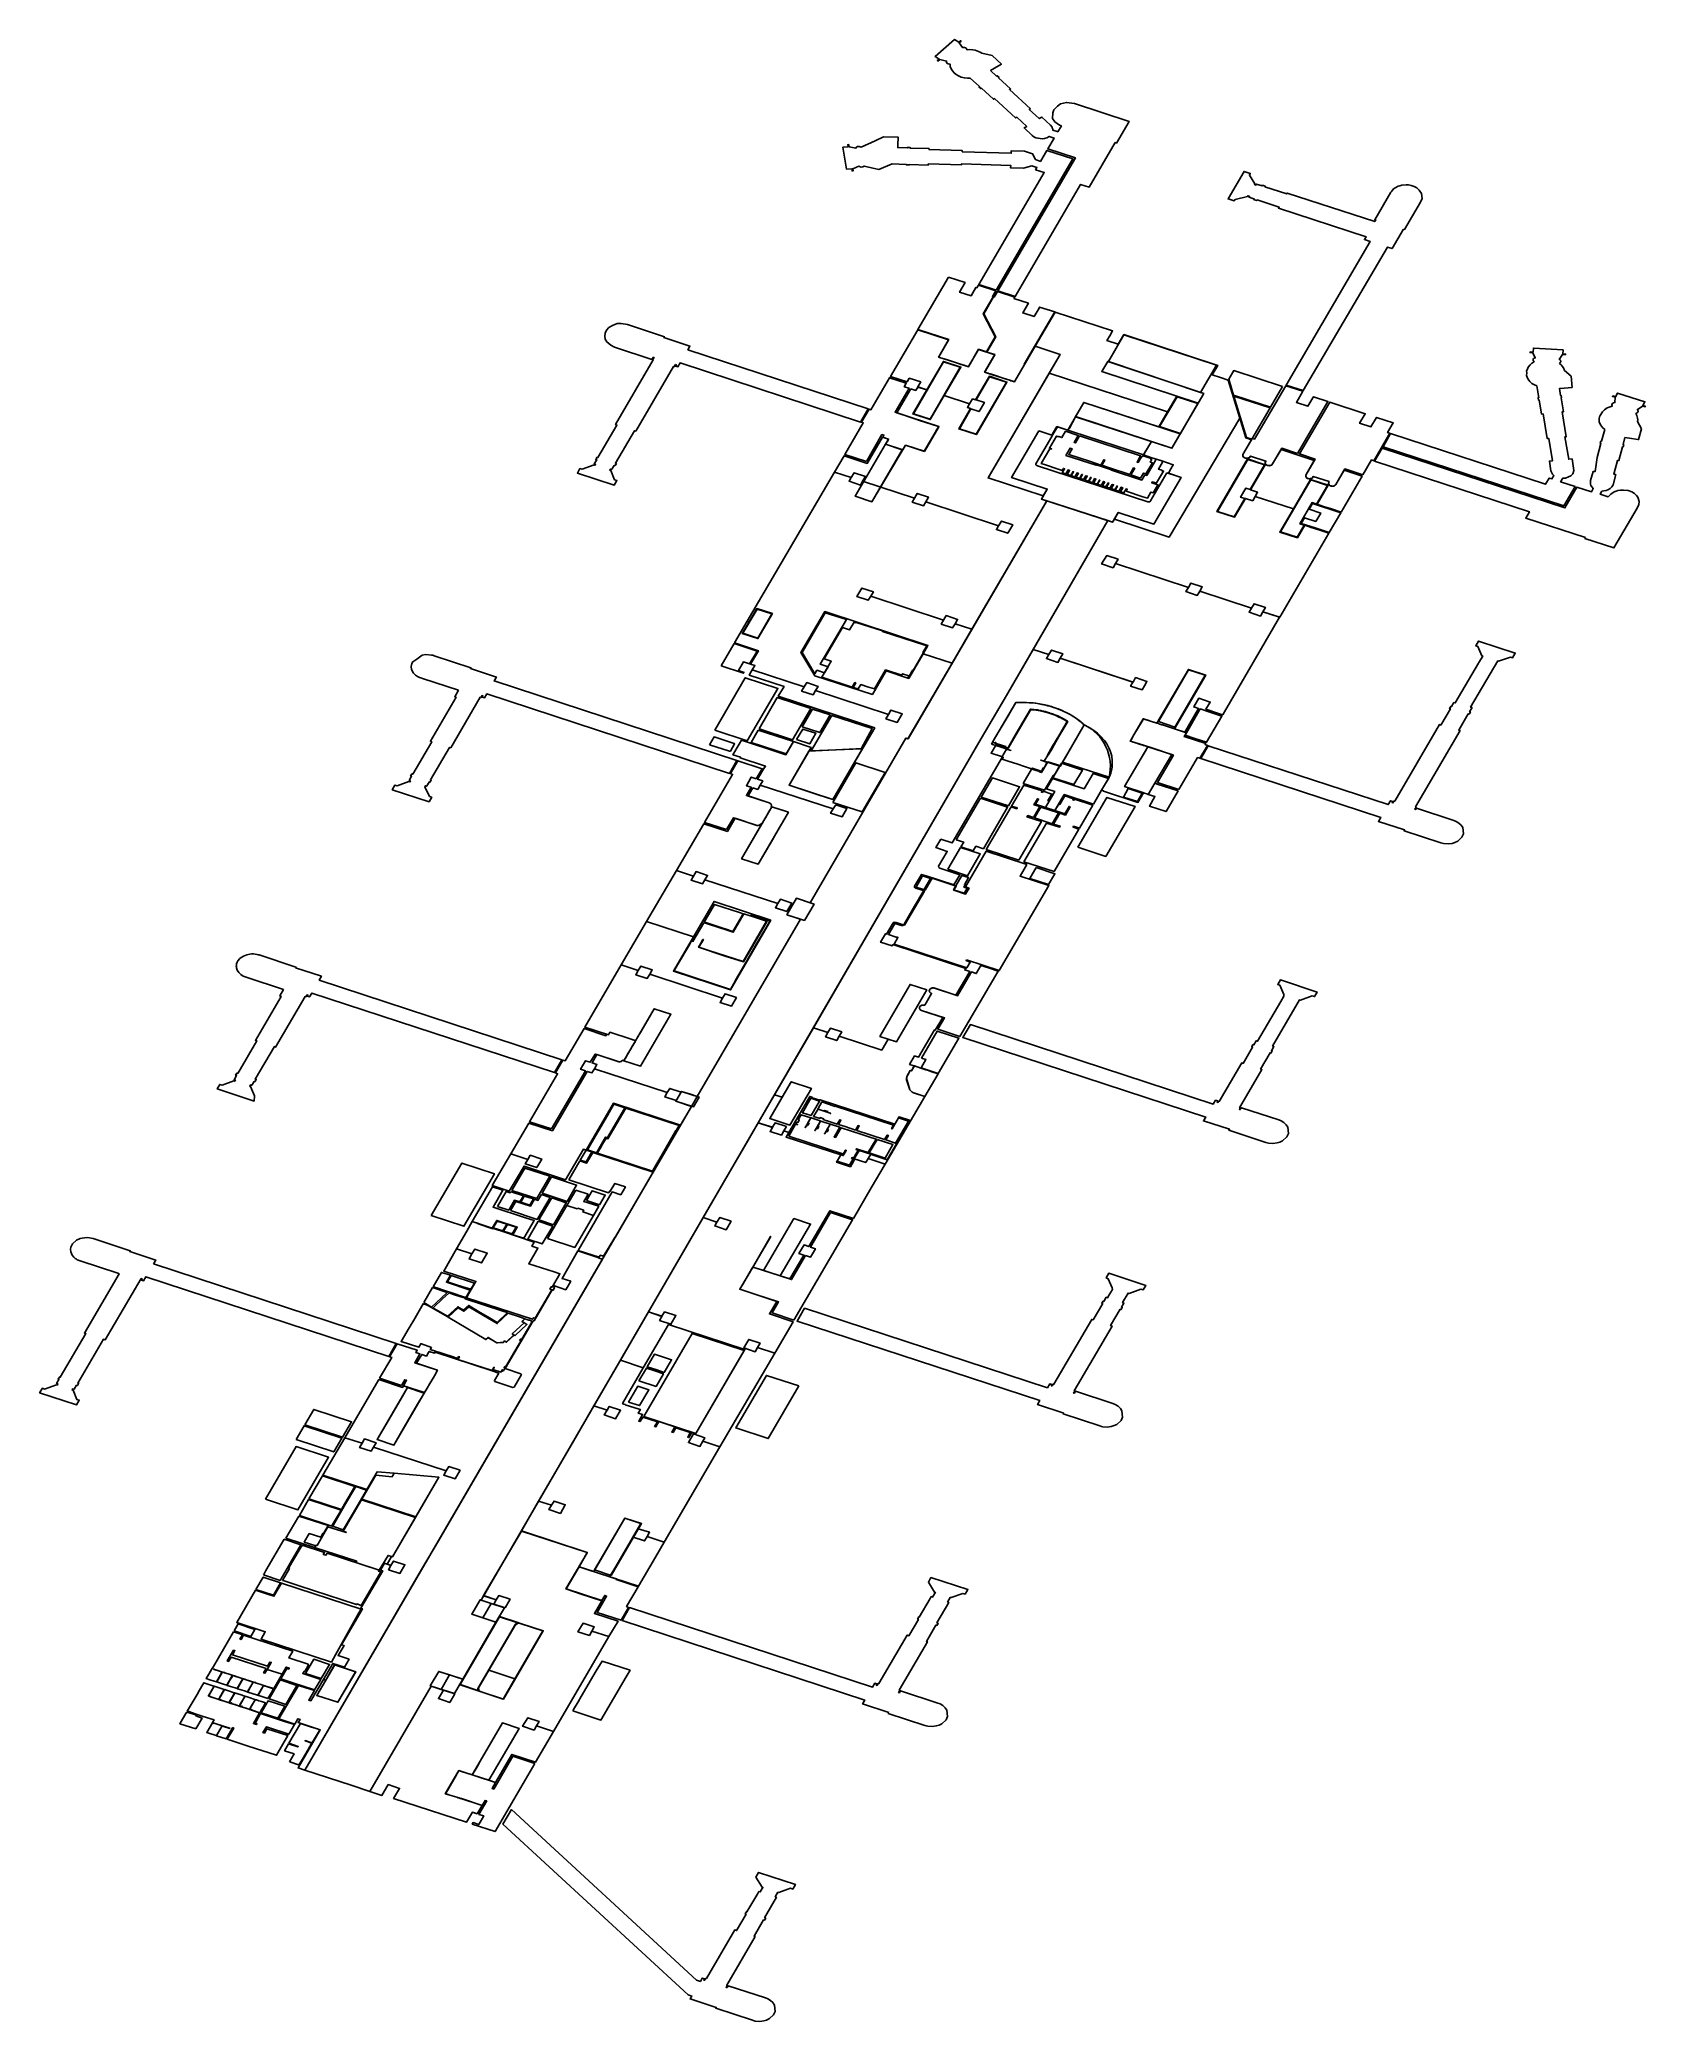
# Model space of a CAD drawing. Extents: x 12.25464 to 12.25666, y 41.79601 to 41.79849.
import ezdxf

# ---------------------------------------------------------------- set-up
doc = ezdxf.new("R2010")
doc.units = 0
doc.layers.add('RM$', color=3, linetype='CONTINUOUS')

msp = doc.modelspace()

# ---------------------------------------------------------------- linework, layer by layer
at = {"layer": 'RM$', "linetype": 'CONTINUOUS'}
for points in [[(12.2559219, 41.7983867), (12.2559211, 41.798387), (12.2559197, 41.7983876), (12.2559197, 41.7983876), (12.2559136, 41.7983917), (12.2559107, 41.7983959), (12.2559111, 41.798403), (12.2559126, 41.7984068), (12.2559139, 41.7984085), (12.2559169, 41.7984113), (12.2559208, 41.7984144), (12.2559282, 41.798416), (12.2559382, 41.7984147), (12.2560069, 41.7983922), (12.255991, 41.798365), (12.2559896, 41.7983655), (12.2559568, 41.7983094), (12.2559461, 41.7983129), (12.2558639, 41.7981724), (12.2558422, 41.7981795), (12.2559395, 41.7983462), (12.2559048, 41.7983576), (12.2559128, 41.7983712), (12.2559066, 41.7983733), (12.2559035, 41.7983717), (12.2559007, 41.7983708), (12.2558982, 41.7983704), (12.2558953, 41.7983705), (12.2558926, 41.7983709), (12.2558898, 41.7983717), (12.2558874, 41.7983729), (12.2558854, 41.7983744), (12.255875, 41.7983839), (12.2558783, 41.7983859), (12.2558658, 41.7983974), (12.2558644, 41.7983966), (12.255838, 41.7984208), (12.2558366, 41.7984199), (12.2558215, 41.7984337), (12.2558209, 41.7984333), (12.2558184, 41.7984355), (12.2558191, 41.7984359), (12.2558074, 41.7984464), (12.2558038, 41.7984463), (12.2558001, 41.7984468), (12.2557962, 41.7984478), (12.2557928, 41.7984492), (12.2557899, 41.798451), (12.2557872, 41.7984531), (12.255785, 41.7984555), (12.2557834, 41.7984581), (12.2557824, 41.7984609), (12.255782, 41.7984641), (12.2557796, 41.7984645), (12.255778, 41.7984653), (12.2557774, 41.7984665), (12.2557777, 41.7984679), (12.2557692, 41.79847), (12.2557668, 41.7984679), (12.2557659, 41.7984685), (12.2557682, 41.7984705), (12.2557633, 41.7984738), (12.2557878, 41.7984948), (12.2557929, 41.7984915), (12.2557953, 41.7984936), (12.2557961, 41.798493), (12.2557937, 41.7984909), (12.2557977, 41.7984848), (12.2557987, 41.7984851), (12.2558003, 41.7984851), (12.2558017, 41.7984847), (12.2558029, 41.7984831), (12.2558034, 41.7984821), (12.2558065, 41.7984823), (12.2558108, 41.7984819), (12.2558136, 41.7984814), (12.2558178, 41.7984799), (12.25582, 41.798479), (12.2558219, 41.7984779), (12.2558348, 41.7984751), (12.2558466, 41.7984641), (12.2558457, 41.7984636), (12.2558377, 41.7984588), (12.255833, 41.7984559), (12.2558406, 41.798449), (12.2558413, 41.7984494), (12.2558436, 41.7984472), (12.255843, 41.7984468), (12.255858, 41.798433), (12.2558566, 41.7984321), (12.255883, 41.798408), (12.2558816, 41.7984071), (12.2558942, 41.7983956), (12.2558974, 41.7983975), (12.2559084, 41.7983875), (12.2559102, 41.7983851), (12.2559105, 41.7983842), (12.2559111, 41.7983822), (12.255911, 41.7983812), (12.2559166, 41.7983794), (12.2559174, 41.7983791)], [(12.2557169, 41.7983713), (12.2557165, 41.7983637), (12.2557163, 41.7983592), (12.2557282, 41.7983588), (12.2557282, 41.7983595), (12.2557319, 41.7983594), (12.2557319, 41.7983587), (12.2557557, 41.798358), (12.2557556, 41.7983567), (12.2557973, 41.7983554), (12.2557973, 41.798354), (12.2558589, 41.7983522), (12.255859, 41.7983553), (12.2558756, 41.7983549), (12.2558857, 41.7983514), (12.2558892, 41.7983441), (12.2558956, 41.7983419), (12.2559038, 41.7983558), (12.2559363, 41.7983452), (12.2558399, 41.7981803), (12.2558182, 41.7981874), (12.2559003, 41.7983279), (12.2558895, 41.7983314), (12.2558911, 41.7983341), (12.2558849, 41.7983362), (12.2558744, 41.7983333), (12.255858, 41.7983337), (12.2558582, 41.7983369), (12.2557964, 41.7983388), (12.2557964, 41.7983374), (12.2557546, 41.7983387), (12.2557546, 41.7983373), (12.2557308, 41.798338), (12.2557308, 41.7983374), (12.2557271, 41.7983375), (12.2557271, 41.7983382), (12.2557092, 41.7983387), (12.2556928, 41.7983318), (12.2556743, 41.798336), (12.2556724, 41.798335), (12.2556703, 41.7983346), (12.2556683, 41.7983354), (12.2556676, 41.7983361), (12.2556599, 41.7983327), (12.2556603, 41.79833), (12.2556591, 41.7983299), (12.2556587, 41.7983326), (12.2556521, 41.798332), (12.2556474, 41.7983597), (12.255654, 41.7983603), (12.2556535, 41.7983629), (12.2556547, 41.7983631), (12.2556552, 41.7983604), (12.2556638, 41.7983585), (12.2556643, 41.7983594), (12.2556659, 41.7983605), (12.2556681, 41.7983605), (12.2556703, 41.7983599), (12.2556879, 41.7983676), (12.2556983, 41.7983728), (12.2557169, 41.7983722)], [(12.2563516, 41.7982569), (12.2563531, 41.7982564), (12.2563732, 41.7982909), (12.2563749, 41.7982954), (12.2563742, 41.7983016), (12.2563714, 41.7983059), (12.2563682, 41.7983086), (12.256365, 41.7983103), (12.2563614, 41.7983116), (12.2563579, 41.7983123), (12.2563548, 41.7983125), (12.2563497, 41.798312), (12.2563471, 41.7983114), (12.256345, 41.7983107), (12.256342, 41.7983092), (12.2563392, 41.7983073), (12.2563368, 41.7983047), (12.2563359, 41.7983034), (12.2563156, 41.7982687), (12.2563167, 41.7982683), (12.2563155, 41.7982663), (12.2562057, 41.7983022), (12.256205, 41.798301), (12.2561775, 41.79831), (12.256178, 41.7983108), (12.2561746, 41.7983119), (12.2561742, 41.7983112), (12.2561671, 41.7983134), (12.2561664, 41.7983122), (12.2561646, 41.7983128), (12.256165, 41.7983136), (12.256158, 41.7983247), (12.2561592, 41.7983268), (12.2561514, 41.7983293), (12.2561312, 41.7982947), (12.2561389, 41.7982922), (12.2561402, 41.7982942), (12.2561558, 41.7982979), (12.2561563, 41.7982988), (12.2561582, 41.7982982), (12.2561575, 41.7982969), (12.2561578, 41.7982968), (12.2561643, 41.7982946), (12.2561638, 41.7982938), (12.2561662, 41.7982931), (12.2561674, 41.7982927), (12.2561679, 41.7982935), (12.2561953, 41.7982845), (12.2561946, 41.7982832), (12.2563046, 41.7982473), (12.2563026, 41.7982437), (12.2563096, 41.7982415), (12.2562041, 41.798061), (12.2562258, 41.798054), (12.2563314, 41.7982343), (12.2563373, 41.7982324)], [(12.2557802, 41.7981965), (12.2557417, 41.7981308), (12.2557805, 41.7981182), (12.2557679, 41.7980966), (12.2557677, 41.7980962), (12.2557677, 41.7980962), (12.2557729, 41.7980945), (12.2557745, 41.7980939), (12.2557757, 41.7980935), (12.255776, 41.7980934), (12.2557762, 41.7980934), (12.2557764, 41.7980933), (12.2557776, 41.7980929), (12.2557938, 41.7980877), (12.2557958, 41.798087), (12.2557968, 41.7980867), (12.2557975, 41.7980864), (12.2557983, 41.7980862), (12.255799, 41.7980859), (12.2557996, 41.7980858), (12.2558006, 41.7980854), (12.2558013, 41.7980852), (12.2558043, 41.7980843), (12.2558047, 41.7980841), (12.2558051, 41.798084), (12.2558055, 41.7980847), (12.2558179, 41.7981059), (12.2558278, 41.7981027), (12.2558389, 41.7981217), (12.2558237, 41.7981505), (12.2558363, 41.798172), (12.2558353, 41.7981724), (12.2558394, 41.7981795), (12.2558177, 41.7981865), (12.2558158, 41.7981832), (12.2558146, 41.7981836), (12.2558084, 41.7981729), (12.255794, 41.7981776), (12.255801, 41.7981897)], [(12.2558623, 41.7981696), (12.2558804, 41.7981637), (12.2558734, 41.7981516), (12.2558877, 41.798147), (12.255894, 41.7981576), (12.2558946, 41.798159), (12.2559135, 41.7981528), (12.2558753, 41.7980872), (12.2558757, 41.798087), (12.2558634, 41.7980659), (12.255863, 41.798065), (12.2558627, 41.7980651), (12.2558611, 41.7980657), (12.2558596, 41.7980662), (12.2558586, 41.7980665), (12.255857, 41.798067), (12.2558563, 41.7980672), (12.2558557, 41.7980674), (12.2558538, 41.7980681), (12.2558341, 41.7980745), (12.2558325, 41.7980749), (12.2558309, 41.7980755), (12.2558293, 41.7980761), (12.2558267, 41.7980769), (12.2558255, 41.7980773), (12.2558383, 41.7980993), (12.2558282, 41.7981025), (12.2558394, 41.7981217), (12.2558243, 41.7981505), (12.2558368, 41.7981719), (12.2558376, 41.7981716), (12.2558418, 41.7981787), (12.2558634, 41.7981716)], [(12.2554081, 41.7980942), (12.2554076, 41.7980933), (12.2553607, 41.7981087), (12.2553558, 41.798111), (12.255351, 41.7981152), (12.255349, 41.7981187), (12.2553483, 41.7981225), (12.2553487, 41.798126), (12.2553505, 41.7981299), (12.2553536, 41.7981332), (12.255358, 41.7981359), (12.2553641, 41.7981385), (12.2553691, 41.7981382), (12.255377, 41.7981369), (12.2554232, 41.7981217), (12.2554227, 41.7981207), (12.2554554, 41.7981099), (12.2554527, 41.7981053), (12.2556794, 41.7980311), (12.2556697, 41.7980146), (12.255443, 41.7980888), (12.2554402, 41.7980839), (12.2554375, 41.7980849), (12.2554383, 41.7980863), (12.2554372, 41.7980867), (12.2554357, 41.7980841), (12.2554348, 41.7980844), (12.2553873, 41.7980031), (12.2553857, 41.7980036), (12.2553618, 41.7979627), (12.2553629, 41.7979624), (12.2553623, 41.7979614), (12.2553613, 41.7979598), (12.2553602, 41.7979601), (12.2553573, 41.7979552), (12.2553571, 41.7979549), (12.2553555, 41.7979554), (12.2553547, 41.7979541), (12.2553559, 41.7979537), (12.2553607, 41.797942), (12.2553635, 41.7979411), (12.2553602, 41.7979354), (12.2553139, 41.7979505), (12.2553172, 41.7979562), (12.2553201, 41.7979554), (12.255335, 41.7979607), (12.255336, 41.7979602), (12.2553368, 41.7979615), (12.2553351, 41.7979621), (12.2553382, 41.7979673), (12.255337, 41.7979677), (12.2553386, 41.7979704), (12.2553398, 41.79797), (12.2553637, 41.7980108), (12.2553619, 41.7980114), (12.2554093, 41.7980926), (12.2554093, 41.7980925), (12.2554085, 41.7980928), (12.2554102, 41.7980955), (12.2554091, 41.7980958)], [(12.2565636, 41.7980581), (12.2565624, 41.7980721), (12.2565537, 41.7980794), (12.2565525, 41.7980826), (12.2565511, 41.7980847), (12.2565499, 41.7980862), (12.2565477, 41.7980882), (12.2565487, 41.7980898), (12.2565494, 41.7980908), (12.2565489, 41.7980922), (12.256548, 41.7980929), (12.2565473, 41.7980932), (12.2565515, 41.7980992), (12.256555, 41.798099), (12.2565552, 41.7980999), (12.2565516, 41.7981001), (12.2565521, 41.7981051), (12.2565149, 41.7981074), (12.2565144, 41.7981024), (12.2565107, 41.7981026), (12.2565107, 41.7981018), (12.2565143, 41.7981016), (12.2565171, 41.7980951), (12.2565151, 41.7980943), (12.2565147, 41.7980936), (12.2565144, 41.7980926), (12.2565144, 41.7980927), (12.2565147, 41.7980918), (12.2565157, 41.7980902), (12.2565129, 41.7980885), (12.2565106, 41.7980863), (12.2565082, 41.7980834), (12.2565072, 41.7980811), (12.2565063, 41.7980787), (12.2565064, 41.7980763), (12.2565062, 41.798073), (12.2565079, 41.798069), (12.2565103, 41.7980654), (12.2565129, 41.798063), (12.2565161, 41.7980611), (12.256519, 41.7980599), (12.2565215, 41.7980451), (12.2565207, 41.798045), (12.2565212, 41.7980422), (12.256522, 41.7980423), (12.2565251, 41.7980246), (12.2565269, 41.7980248), (12.2565323, 41.7979938), (12.2565341, 41.7979939), (12.256539, 41.797966), (12.2565349, 41.7979656), (12.2565368, 41.7979534), (12.2565378, 41.7979508), (12.2565388, 41.7979491), (12.2565406, 41.7979474), (12.2565381, 41.7979431), (12.2565347, 41.7979442), (12.2565301, 41.7979364), (12.2563355, 41.7980001), (12.2563259, 41.7979836), (12.256553, 41.7979093), (12.2565672, 41.7979336), (12.256549, 41.7979395), (12.2565516, 41.7979439), (12.2565552, 41.7979442), (12.2565589, 41.7979458), (12.256562, 41.7979472), (12.2565642, 41.7979496), (12.2565658, 41.7979535), (12.2565634, 41.7979683), (12.2565593, 41.7979679), (12.2565543, 41.7979959), (12.2565561, 41.7979961), (12.2565508, 41.7980272), (12.2565525, 41.7980273), (12.2565495, 41.798045), (12.2565503, 41.7980451), (12.2565499, 41.7980478), (12.256549, 41.7980478), (12.2565475, 41.7980566), (12.2565535, 41.7980572)], [(12.2557949, 41.7980834), (12.2557569, 41.7980182), (12.255736, 41.798025), (12.255774, 41.7980902)], [(12.2559727, 41.7980779), (12.2559802, 41.7980907), (12.2561008, 41.7980502), (12.2560939, 41.7980383)], [(12.2561997, 41.798059), (12.2561846, 41.7980331), (12.2561383, 41.7980482), (12.2561322, 41.7980683), (12.2561385, 41.7980791)], [(12.2556769, 41.7979649), (12.2556965, 41.7979989), (12.2556989, 41.7979981), (12.2556975, 41.7979956), (12.2557048, 41.797993), (12.2557043, 41.7979921), (12.2557037, 41.7979911), (12.255701, 41.7979866), (12.2557226, 41.7979796), (12.2557261, 41.7979855), (12.2557496, 41.7979778), (12.255752, 41.797982), (12.2557616, 41.7979983), (12.2557656, 41.7980053), (12.255767, 41.7980077), (12.2557676, 41.7980089), (12.2557425, 41.7980171), (12.2557416, 41.7980174), (12.2557131, 41.7980268), (12.2557306, 41.7980569), (12.2557246, 41.7980588), (12.2557271, 41.7980632), (12.2557061, 41.7980701), (12.2556827, 41.79803), (12.2556805, 41.7980307), (12.2556709, 41.7980142), (12.2556731, 41.7980135), (12.2556498, 41.7979737)], [(12.2558528, 41.7980645), (12.2558148, 41.7979993), (12.2557938, 41.7980062), (12.2558083, 41.798031), (12.2558186, 41.7980276), (12.2558253, 41.7980392), (12.255815, 41.7980425), (12.2558318, 41.7980714)], [(12.2562185, 41.7979752), (12.2561987, 41.7979817), (12.2561872, 41.7979619), (12.2561861, 41.7979608), (12.2561845, 41.79796), (12.256184, 41.7979599), (12.256183, 41.7979598), (12.2561819, 41.7979598), (12.2561808, 41.7979601), (12.2561794, 41.7979608), (12.2561788, 41.7979614), (12.2561783, 41.797962), (12.256178, 41.7979629), (12.256178, 41.7979635), (12.256178, 41.7979638), (12.2561782, 41.7979643), (12.2561789, 41.7979656), (12.2561594, 41.7979719), (12.2561586, 41.7979706), (12.2561574, 41.7979697), (12.2561567, 41.7979694), (12.2561559, 41.7979692), (12.2561547, 41.7979691), (12.2561537, 41.7979691), (12.2561524, 41.7979695), (12.2561515, 41.7979699), (12.256151, 41.7979703), (12.2561505, 41.7979708), (12.2561501, 41.7979716), (12.2561498, 41.7979723), (12.2561499, 41.7979728), (12.2561499, 41.7979731), (12.25615, 41.7979734), (12.25615, 41.7979737), (12.2561617, 41.7979938), (12.2561643, 41.797993), (12.2562037, 41.7980602), (12.2562253, 41.7980532), (12.2562171, 41.7980391), (12.2562315, 41.7980343), (12.2562377, 41.7980451), (12.2562385, 41.7980463), (12.2562566, 41.7980404)], [(12.2559501, 41.7980391), (12.2559397, 41.7980213), (12.2560608, 41.7979816), (12.2560713, 41.7979996)], [(12.2560453, 41.7980089), (12.2560672, 41.7980464), (12.2560935, 41.7980378), (12.2560717, 41.7980003)], [(12.2561841, 41.7980323), (12.2561387, 41.7980471), (12.2561546, 41.7979952), (12.2561613, 41.7979931)], [(12.2563007, 41.7979484), (12.256278, 41.7979557), (12.2562666, 41.7979361), (12.2562651, 41.7979346), (12.2562636, 41.7979341), (12.2562617, 41.7979339), (12.2562608, 41.7979341), (12.2562599, 41.7979343), (12.2562592, 41.7979347), (12.2562585, 41.7979351), (12.2562583, 41.7979357), (12.2562576, 41.7979364), (12.2562574, 41.7979372), (12.2562574, 41.7979376), (12.2562575, 41.7979379), (12.2562574, 41.7979382), (12.2562577, 41.7979385), (12.2562578, 41.7979387), (12.2562578, 41.7979391), (12.2562582, 41.7979397), (12.2562383, 41.7979462), (12.2562379, 41.7979454), (12.2562373, 41.7979447), (12.2562368, 41.7979442), (12.2562356, 41.7979436), (12.2562347, 41.7979435), (12.2562341, 41.7979433), (12.2562331, 41.7979433), (12.2562321, 41.7979435), (12.2562307, 41.7979439), (12.2562301, 41.7979443), (12.2562297, 41.7979448), (12.2562296, 41.797945), (12.2562288, 41.7979459), (12.2562288, 41.7979463), (12.2562288, 41.7979469), (12.2562288, 41.7979475), (12.2562289, 41.7979479), (12.2562405, 41.797968), (12.2562208, 41.7979745), (12.2562589, 41.7980397), (12.2563035, 41.798025), (12.2562965, 41.7980131), (12.2563108, 41.7980084), (12.2563179, 41.7980203), (12.2563388, 41.7980135), (12.2563317, 41.7980013), (12.2563344, 41.7980005), (12.2563143, 41.797966), (12.2563116, 41.7979669)], [(12.2565801, 41.7978694), (12.2565052, 41.7978939), (12.2565099, 41.7979019), (12.2565099, 41.7979019), (12.2563154, 41.7979656), (12.2563249, 41.7979819), (12.2565543, 41.7979068), (12.2565543, 41.7979068), (12.2565695, 41.7979328), (12.2565876, 41.7979269), (12.25659, 41.7979312), (12.2565886, 41.7979326), (12.256587, 41.7979349), (12.2565867, 41.7979367), (12.2565865, 41.7979385), (12.2565867, 41.797941), (12.2565899, 41.7979526), (12.2565922, 41.7979523), (12.2565951, 41.7979701), (12.2565996, 41.7979875), (12.2565987, 41.7979877), (12.2565995, 41.7979905), (12.2566003, 41.7979904), (12.2566044, 41.7980051), (12.2566018, 41.7980075), (12.2565992, 41.798011), (12.2565975, 41.7980148), (12.2565975, 41.7980185), (12.2565979, 41.7980209), (12.2565987, 41.7980228), (12.2566015, 41.7980273), (12.2566043, 41.79803), (12.2566076, 41.7980322), (12.2566139, 41.7980346), (12.2566135, 41.7980367), (12.2566143, 41.798038), (12.2566154, 41.7980387), (12.2566173, 41.798039), (12.2566174, 41.7980456), (12.2566141, 41.7980467), (12.2566146, 41.7980474), (12.2566178, 41.7980464), (12.2566205, 41.798051), (12.2566548, 41.79804), (12.2566522, 41.7980354), (12.2566555, 41.7980343), (12.256655, 41.7980335), (12.2566517, 41.7980346), (12.2566452, 41.7980299), (12.2566459, 41.7980292), (12.2566463, 41.7980284), (12.2566465, 41.7980276), (12.2566461, 41.7980269), (12.2566453, 41.7980262), (12.2566435, 41.7980251), (12.2566448, 41.7980226), (12.2566457, 41.7980196), (12.2566458, 41.7980174), (12.2566454, 41.7980152), (12.2566506, 41.7980062), (12.2566469, 41.7979926), (12.2566458, 41.7979927), (12.2566357, 41.7979942), (12.2566298, 41.7979951), (12.2566275, 41.7979863), (12.2566284, 41.7979862), (12.2566276, 41.7979835), (12.2566268, 41.7979836), (12.2566222, 41.7979661), (12.2566205, 41.7979663), (12.2566158, 41.7979489), (12.2566182, 41.7979485), (12.2566149, 41.7979359), (12.2566135, 41.7979332), (12.2566111, 41.7979309), (12.2566084, 41.7979293), (12.2566061, 41.7979284), (12.2566033, 41.797928), (12.2566009, 41.7979277), (12.2565987, 41.7979239), (12.2566089, 41.7979207), (12.256612, 41.7979241), (12.2566161, 41.7979268), (12.2566187, 41.7979278), (12.2566207, 41.7979284), (12.2566245, 41.7979291), (12.256628, 41.7979292), (12.256634, 41.7979284), (12.2566385, 41.7979267), (12.256642, 41.7979246), (12.2566443, 41.7979224), (12.256646, 41.79792), (12.2566477, 41.7979146), (12.2566473, 41.797911), (12.2566452, 41.7979065), (12.2566159, 41.7978564), (12.2565795, 41.7978683)], [(12.255684, 41.7979145), (12.255663, 41.7979214), (12.255701, 41.7979866), (12.255722, 41.7979797)], [(12.2561769, 41.7979608), (12.256159, 41.7979299), (12.2561538, 41.7979317), (12.2561469, 41.7979201), (12.2561522, 41.7979184), (12.256139, 41.7978956), (12.256118, 41.7979024), (12.256156, 41.7979676)], [(12.2562561, 41.7979349), (12.2562424, 41.7979115), (12.2562369, 41.7979133), (12.2562215, 41.7978868), (12.256227, 41.7978851), (12.2562181, 41.7978698), (12.2561971, 41.7978766), (12.2562351, 41.7979418)], [(12.2554946, 41.7977083), (12.2555227, 41.7976991), (12.2555234, 41.7977002), (12.2555163, 41.7977026), (12.2555225, 41.7977133), (12.2555303, 41.7977108), (12.2555397, 41.7977269), (12.255511, 41.7977363)], [(12.2563679, 41.7975296), (12.256367, 41.7975279), (12.256366, 41.7975282), (12.2563675, 41.7975309), (12.2563668, 41.7975311), (12.2564227, 41.797627), (12.256421, 41.7976275), (12.256433, 41.797648), (12.2564341, 41.7976477), (12.2564357, 41.7976503), (12.2564346, 41.7976507), (12.2564377, 41.7976559), (12.256436, 41.7976564), (12.25647, 41.7977145), (12.256471, 41.7977142), (12.2564859, 41.7977194), (12.2564886, 41.7977185), (12.256492, 41.7977243), (12.2564457, 41.7977394), (12.2564424, 41.7977336), (12.2564452, 41.7977328), (12.2564501, 41.797721), (12.2564512, 41.7977207), (12.2564463, 41.7977124), (12.2564459, 41.7977116), (12.2564167, 41.7976617), (12.256415, 41.7976623), (12.2564121, 41.7976571), (12.256411, 41.7976575), (12.2564094, 41.7976548), (12.2564105, 41.7976544), (12.2563985, 41.7976339), (12.2563968, 41.7976345), (12.2563407, 41.7975383), (12.2563397, 41.7975386), (12.2563384, 41.7975362), (12.2563374, 41.7975366), (12.2563382, 41.797538), (12.2563354, 41.797539), (12.2563325, 41.7975341), (12.2561064, 41.7976081), (12.2560969, 41.7975919), (12.2563231, 41.7975179), (12.2563202, 41.797513), (12.2563529, 41.7975023), (12.2563529, 41.7975023), (12.2563523, 41.7975012), (12.2563985, 41.7974861), (12.2564004, 41.7974855), (12.256402, 41.7974852), (12.2564076, 41.7974847), (12.2564127, 41.7974854), (12.2564163, 41.7974865), (12.2564197, 41.7974881), (12.256425, 41.797493), (12.256427, 41.7974973), (12.2564261, 41.7975052), (12.2564241, 41.7975082), (12.2564212, 41.7975109), (12.2564177, 41.797513), (12.2564149, 41.7975142)], [(12.2551646, 41.7976777), (12.2551192, 41.7976926), (12.2551174, 41.7976931), (12.2551157, 41.7976938), (12.2551131, 41.797695), (12.2551106, 41.7976968), (12.2551082, 41.7976992), (12.2551057, 41.7977037), (12.2551052, 41.7977076), (12.255106, 41.7977111), (12.2551071, 41.7977135), (12.2551121, 41.7977169), (12.255119, 41.7977216), (12.2551237, 41.7977224), (12.2551308, 41.7977219), (12.2551324, 41.7977216), (12.2551339, 41.7977211), (12.2551802, 41.797706), (12.2551796, 41.7977049), (12.2552123, 41.7976942), (12.2552094, 41.7976894), (12.2555144, 41.7975895), (12.255505, 41.7975733), (12.2552, 41.7976731), (12.2551973, 41.7976683), (12.2551944, 41.7976691), (12.2551953, 41.7976706), (12.2551942, 41.7976709), (12.2551928, 41.7976685), (12.2551918, 41.7976689), (12.2551548, 41.7976054), (12.2551532, 41.7976059), (12.2551293, 41.797565), (12.2551304, 41.7975647), (12.2551288, 41.7975621), (12.2551277, 41.7975624), (12.2551248, 41.7975575), (12.2551247, 41.7975572), (12.255123, 41.7975578), (12.2551222, 41.7975564), (12.2551283, 41.7975443), (12.255131, 41.7975434), (12.2551276, 41.7975376), (12.2550813, 41.7975528), (12.2550847, 41.7975586), (12.2550875, 41.7975576), (12.2551024, 41.7975629), (12.2551035, 41.7975625), (12.2551043, 41.7975639), (12.2551027, 41.7975644), (12.2551056, 41.7975696), (12.2551045, 41.79757), (12.2551061, 41.7975726), (12.2551072, 41.7975722), (12.2551311, 41.7976131), (12.2551294, 41.7976137), (12.2551616, 41.797669), (12.2551598, 41.7976695)], [(12.2554865, 41.7976274), (12.2555249, 41.7976934), (12.2555658, 41.7976801), (12.2555274, 41.797614)], [(12.2560646, 41.7976315), (12.2560437, 41.7976383), (12.2560817, 41.7977035), (12.2561026, 41.7976967)], [(12.2555422, 41.7976292), (12.2555651, 41.7976685), (12.2556071, 41.7976548), (12.2555843, 41.7976155)], [(12.2555963, 41.7976317), (12.2556092, 41.797654), (12.2556313, 41.7976467), (12.2556184, 41.7976245)], [(12.2556075, 41.7976016), (12.2556335, 41.797646), (12.2556843, 41.7976295), (12.2556702, 41.7976043)], [(12.2560695, 41.7975529), (12.2560425, 41.7975617), (12.2560627, 41.7975963), (12.2560341, 41.7976057), (12.2560262, 41.7976082), (12.2560087, 41.7976139), (12.2560091, 41.7976147), (12.2560097, 41.7976156), (12.2560108, 41.7976176), (12.2560122, 41.7976199), (12.2560131, 41.7976216), (12.2560233, 41.797639), (12.256025, 41.7976419), (12.2560306, 41.7976401), (12.2560352, 41.7976386), (12.2560377, 41.7976377), (12.2560437, 41.7976358), (12.2560451, 41.7976353), (12.2560461, 41.797635), (12.2560468, 41.7976348), (12.2560474, 41.7976346), (12.2560478, 41.7976344), (12.2560482, 41.7976343), (12.2560486, 41.7976342), (12.2560492, 41.7976341), (12.25605, 41.7976339), (12.25605, 41.7976339), (12.2560791, 41.7976244), (12.2560762, 41.7976195), (12.2561032, 41.7976107), (12.2561025, 41.7976094), (12.2561053, 41.7976085), (12.2560958, 41.7975923), (12.256093, 41.7975932)], [(12.2555412, 41.7976276), (12.2555322, 41.797612), (12.2555764, 41.7975977), (12.2555854, 41.7976132)], [(12.2555893, 41.7976158), (12.255597, 41.797629), (12.2556135, 41.7976236), (12.2556059, 41.7976104)], [(12.2555011, 41.7975027), (12.2555099, 41.7975176), (12.2555385, 41.7975082), (12.25554, 41.7975079), (12.2555421, 41.7975081), (12.2555432, 41.7975086), (12.2555437, 41.7975089), (12.2555442, 41.7975093), (12.2555448, 41.79751), (12.2555456, 41.7975098), (12.2555463, 41.7975109), (12.2555468, 41.7975119), (12.2555475, 41.797513), (12.2555481, 41.797514), (12.2555488, 41.7975153), (12.2555494, 41.7975163), (12.2555501, 41.7975175), (12.2555509, 41.7975189), (12.2555514, 41.7975197), (12.2555519, 41.7975206), (12.2555537, 41.7975237), (12.2555545, 41.797525), (12.2555557, 41.797527), (12.2555561, 41.7975278), (12.2555565, 41.7975285), (12.2555573, 41.7975299), (12.2555581, 41.7975313), (12.2555574, 41.7975315), (12.2555576, 41.7975319), (12.2555578, 41.7975326), (12.2555578, 41.7975335), (12.2555575, 41.7975342), (12.2555572, 41.7975347), (12.2555563, 41.7975356), (12.2555558, 41.7975359), (12.2555548, 41.7975363), (12.2555262, 41.7975455), (12.2555323, 41.7975559), (12.2555262, 41.7975578), (12.2555262, 41.7975578), (12.2555324, 41.7975686), (12.2555385, 41.7975666), (12.2555459, 41.7975792), (12.2555155, 41.7975892), (12.2555061, 41.797573), (12.2555089, 41.797572), (12.2554736, 41.7975117)], [(12.2555798, 41.7975586), (12.2556048, 41.7976014), (12.2556722, 41.7976044), (12.2556348, 41.7975405), (12.2556165, 41.7975465), (12.2556165, 41.7975465), (12.2555975, 41.7975528), (12.2555975, 41.7975528)], [(12.2556347, 41.7975369), (12.2556635, 41.7975864), (12.2557005, 41.7975744), (12.2556716, 41.7975249)], [(12.2559113, 41.7975679), (12.2559219, 41.7975861), (12.2559483, 41.7975775), (12.2559377, 41.7975593)], [(12.2558211, 41.7975436), (12.2558352, 41.7975677), (12.2558694, 41.7975565), (12.2558554, 41.7975325)], [(12.2555411, 41.7974593), (12.2555202, 41.7974661), (12.2555581, 41.7975313), (12.2555791, 41.7975244), (12.2555715, 41.7975115), (12.255568, 41.7975055), (12.2555617, 41.7974945), (12.255559, 41.79749)], [(12.2557897, 41.7974898), (12.2557993, 41.7974867), (12.2557957, 41.797481), (12.2558111, 41.7974759), (12.2558145, 41.7974817), (12.2558239, 41.7974786), (12.2558544, 41.7975308), (12.2558202, 41.797542)], [(12.2557793, 41.7974529), (12.2557952, 41.7974801), (12.25582, 41.7974721), (12.2558041, 41.7974448)], [(12.2558902, 41.7974549), (12.2558822, 41.7974413), (12.2559058, 41.7974336), (12.2559138, 41.7974472)], [(12.2549597, 41.7973291), (12.2549924, 41.7973184), (12.2549896, 41.7973136), (12.2552945, 41.7972137), (12.2552851, 41.7971975), (12.2549802, 41.7972973), (12.2549774, 41.7972925), (12.2549746, 41.7972933), (12.2549754, 41.7972948), (12.2549743, 41.7972951), (12.2549729, 41.7972927), (12.254972, 41.797293), (12.2549349, 41.7972296), (12.2549333, 41.7972301), (12.2549094, 41.7971891), (12.2549105, 41.7971889), (12.2549099, 41.7971879), (12.25491, 41.797188), (12.25491, 41.7971878), (12.254909, 41.7971862), (12.254908, 41.7971865), (12.254905, 41.7971816), (12.2549048, 41.7971814), (12.2549031, 41.797182), (12.2549024, 41.7971806), (12.2549035, 41.7971802), (12.2549084, 41.7971685), (12.2549078, 41.7971618), (12.2548615, 41.797177), (12.2548648, 41.7971827), (12.2548677, 41.7971818), (12.2548826, 41.7971871), (12.2548836, 41.7971867), (12.2548844, 41.7971881), (12.2548828, 41.7971886), (12.2548858, 41.7971938), (12.2548846, 41.7971942), (12.2548862, 41.7971968), (12.2548873, 41.7971964), (12.2549113, 41.7972373), (12.2549095, 41.7972379), (12.2549418, 41.7972932), (12.25494, 41.7972937), (12.2549447, 41.7973018), (12.2548977, 41.7973172), (12.2548943, 41.7973187), (12.254891, 41.7973208), (12.2548887, 41.7973231), (12.2548867, 41.7973261), (12.2548857, 41.7973292), (12.2548856, 41.7973302), (12.2548855, 41.7973315), (12.2548856, 41.7973328), (12.2548859, 41.7973343), (12.2548867, 41.7973363), (12.2548871, 41.7973371), (12.2548876, 41.797338), (12.25489, 41.7973408), (12.2548915, 41.797342), (12.2548923, 41.7973426), (12.2548944, 41.7973438), (12.2548989, 41.7973456), (12.2549026, 41.7973463), (12.2549048, 41.7973465), (12.2549069, 41.7973465), (12.2549093, 41.7973463), (12.2549113, 41.797346), (12.2549129, 41.7973456), (12.2549144, 41.7973452), (12.2549604, 41.7973301)], [(12.2557943, 41.7972428), (12.2557668, 41.7972519), (12.2557751, 41.7972661), (12.2557464, 41.7972754), (12.2557449, 41.7972762), (12.2557441, 41.7972771), (12.2557438, 41.7972776), (12.2557436, 41.7972782), (12.2557436, 41.7972787), (12.2557436, 41.7972793), (12.2557437, 41.7972797), (12.255744, 41.7972803), (12.2557445, 41.7972808), (12.2557452, 41.7972814), (12.2557457, 41.7972817), (12.2557465, 41.797282), (12.2557471, 41.7972822), (12.255748, 41.7972823), (12.2557488, 41.7972823), (12.2557495, 41.7972822), (12.2557503, 41.797282), (12.2557589, 41.7972969), (12.255758, 41.7972973), (12.2557571, 41.7972979), (12.2557568, 41.7972983), (12.2557565, 41.7972987), (12.2557563, 41.797299), (12.2557562, 41.7972993), (12.2557561, 41.7972996), (12.255756, 41.7972999), (12.2557561, 41.7973007), (12.2557562, 41.797301), (12.2557563, 41.7973015), (12.2557567, 41.797302), (12.255757, 41.7973024), (12.2557576, 41.7973029), (12.255758, 41.7973031), (12.2557588, 41.7973035), (12.2557596, 41.7973037), (12.2557603, 41.7973038), (12.255761, 41.7973038), (12.2557619, 41.7973037), (12.2557627, 41.7973036), (12.2557893, 41.7972948), (12.2557915, 41.7972941), (12.2558088, 41.7973239), (12.2558149, 41.7973219), (12.2558209, 41.797332), (12.2558317, 41.7973285), (12.2558317, 41.7973285), (12.2558423, 41.797325)], [(12.2557527, 41.7973014), (12.2557148, 41.7972362), (12.2556939, 41.797243), (12.2557318, 41.7973082)], [(12.2561476, 41.7971525), (12.256148, 41.7971534), (12.256195, 41.797138), (12.2561978, 41.7971368), (12.2562013, 41.7971347), (12.2562042, 41.797132), (12.2562062, 41.797129), (12.2562071, 41.7971211), (12.2562051, 41.7971168), (12.2561998, 41.7971119), (12.2561964, 41.7971102), (12.2561928, 41.7971092), (12.2561877, 41.7971085), (12.2561821, 41.797109), (12.2561805, 41.7971093), (12.2561786, 41.7971099), (12.2561324, 41.797125), (12.2561332, 41.7971264), (12.2561003, 41.7971369), (12.2561032, 41.7971417), (12.2557981, 41.7972416), (12.2558076, 41.7972578), (12.2561127, 41.797158), (12.2561155, 41.7971628), (12.2561183, 41.7971619), (12.2561174, 41.7971605), (12.2561185, 41.7971601), (12.2561194, 41.7971616), (12.2561202, 41.7971613), (12.2561485, 41.7972097), (12.2561501, 41.7972091), (12.2561621, 41.7972296), (12.2561611, 41.79723), (12.2561625, 41.7972327), (12.2561637, 41.7972323), (12.2561667, 41.7972375), (12.2561683, 41.7972369), (12.2561975, 41.7972867), (12.2562014, 41.7972934), (12.2562012, 41.7972954), (12.2561963, 41.7973071), (12.2561936, 41.797308), (12.256197, 41.7973138), (12.2562431, 41.7972986), (12.2562399, 41.7972929), (12.256237, 41.7972938), (12.2562221, 41.7972885), (12.256221, 41.7972888), (12.2561871, 41.7972308), (12.2561888, 41.7972302), (12.2561857, 41.797225), (12.2561868, 41.7972247), (12.2561852, 41.7972221), (12.2561841, 41.7972224), (12.2561722, 41.7972019), (12.2561739, 41.7972013), (12.2561458, 41.7971532), (12.2561465, 41.797153), (12.2561455, 41.7971513), (12.2561466, 41.797151), (12.2561476, 41.7971525)], [(12.2553934, 41.7972056), (12.2553724, 41.7972124), (12.2554104, 41.7972776), (12.2554314, 41.7972708)], [(12.2552814, 41.7971267), (12.2552538, 41.7971357), (12.255289, 41.7971961), (12.2552863, 41.797197), (12.2552956, 41.797213), (12.2552984, 41.7972121), (12.2553223, 41.7972528), (12.2553497, 41.7972438), (12.2553507, 41.7972455), (12.2553529, 41.7972448), (12.2553548, 41.7972481), (12.2553813, 41.7972394), (12.2553826, 41.797239), (12.2553838, 41.7972387), (12.2553854, 41.7972382), (12.2553863, 41.7972379), (12.2553871, 41.7972376), (12.2553859, 41.7972355), (12.2553846, 41.7972333), (12.2553839, 41.7972321), (12.2553833, 41.7972311), (12.2553825, 41.7972297), (12.2553822, 41.7972292), (12.2553818, 41.7972286), (12.2553815, 41.7972279), (12.2553798, 41.7972251), (12.2553778, 41.7972217), (12.2553758, 41.7972183), (12.2553746, 41.7972162), (12.2553737, 41.7972146), (12.2553724, 41.7972124), (12.255371, 41.7972131), (12.2553703, 41.7972123), (12.2553697, 41.7972118), (12.255369, 41.7972115), (12.2553684, 41.7972113), (12.2553673, 41.7972111), (12.2553667, 41.7972111), (12.2553661, 41.7972111), (12.2553655, 41.7972112), (12.2553652, 41.7972113), (12.2553385, 41.7972201), (12.2553363, 41.7972208), (12.2553302, 41.7972104), (12.2553242, 41.7972124), (12.2553179, 41.7972017), (12.255324, 41.7971997)], [(12.2555555, 41.7971398), (12.2555825, 41.797186), (12.2556079, 41.7971777), (12.255581, 41.7971315)], [(12.2551304, 41.7970179), (12.2551688, 41.7970839), (12.2552098, 41.7970705), (12.2551714, 41.7970046)], [(12.2552316, 41.7970495), (12.255248, 41.7970776), (12.2552795, 41.7970674), (12.2552631, 41.7970392)], [(12.2552696, 41.7970461), (12.2552816, 41.7970666), (12.255313, 41.7970563), (12.2553011, 41.7970358)], [(12.2552134, 41.7970295), (12.2552277, 41.7970249), (12.2552349, 41.7970371), (12.2552416, 41.797035), (12.2552462, 41.7970429), (12.2552306, 41.7970479), (12.2552297, 41.7970463), (12.2552243, 41.7970481)], [(12.2552299, 41.7970241), (12.2552635, 41.7970132), (12.2552797, 41.7970408), (12.2552687, 41.7970444), (12.2552643, 41.797037), (12.25526, 41.7970384), (12.2552549, 41.7970297), (12.2552367, 41.7970356)], [(12.2552427, 41.7970346), (12.2552473, 41.7970425), (12.2552589, 41.7970388), (12.2552542, 41.7970309)], [(12.2552657, 41.7970124), (12.2552818, 41.79704), (12.2553, 41.7970341), (12.2552839, 41.7970065)], [(12.2553119, 41.7970499), (12.2553274, 41.7970448), (12.255322, 41.7970357), (12.2553275, 41.7970339), (12.2553407, 41.7970296), (12.2553341, 41.7970182), (12.2553208, 41.7970225), (12.255322, 41.7970246), (12.2553143, 41.7970271), (12.2553138, 41.7970263), (12.2553007, 41.7970306)], [(12.2553252, 41.7970367), (12.2553324, 41.797049), (12.255349, 41.7970436), (12.2553417, 41.7970313)], [(12.2552516, 41.7969884), (12.2552647, 41.7970108), (12.255283, 41.7970048), (12.2552699, 41.7969824)], [(12.2552764, 41.7969891), (12.2553106, 41.7969779), (12.2553341, 41.7970182), (12.2553208, 41.7970225), (12.255322, 41.7970246), (12.2553143, 41.7970271), (12.2553138, 41.7970263), (12.2553006, 41.7970306)], [(12.255586, 41.7968866), (12.2555585, 41.7968956), (12.2555666, 41.7969095), (12.2555381, 41.7969189), (12.2555182, 41.7969254), (12.2555182, 41.7969254), (12.2555226, 41.796933), (12.2555328, 41.7969505), (12.2555344, 41.7969532), (12.2555506, 41.7969481), (12.255553, 41.7969474), (12.2555545, 41.7969469), (12.2555829, 41.7969375), (12.2556005, 41.7969677), (12.2556067, 41.7969656), (12.2556129, 41.7969763), (12.2556067, 41.7969784), (12.255632, 41.7970217), (12.2556597, 41.7970126)], [(12.2555687, 41.7969422), (12.2555478, 41.796949), (12.2555859, 41.7970141), (12.2556069, 41.7970073)], [(12.2559248, 41.7967699), (12.255892, 41.7967806), (12.2558948, 41.7967855), (12.2555899, 41.7968853), (12.2555994, 41.7969016), (12.2559044, 41.7968017), (12.2559072, 41.7968066), (12.25591, 41.7968057), (12.2559091, 41.7968042), (12.2559102, 41.7968039), (12.2559117, 41.7968063), (12.2559125, 41.7968061), (12.2559601, 41.7968875), (12.2559617, 41.7968869), (12.2559738, 41.7969074), (12.2559727, 41.7969078), (12.2559741, 41.7969104), (12.2559752, 41.79691), (12.2559783, 41.7969153), (12.25598, 41.7969147), (12.2559821, 41.7969184), (12.255986, 41.796925), (12.2559859, 41.796927), (12.2559807, 41.7969385), (12.2559782, 41.7969397), (12.2559815, 41.7969454), (12.2560278, 41.7969303), (12.2560245, 41.7969246), (12.2560216, 41.7969254), (12.2560069, 41.7969202), (12.2560057, 41.7969206), (12.2559987, 41.7969086), (12.2560004, 41.7969081), (12.2559973, 41.7969028), (12.2559984, 41.7969025), (12.2559969, 41.7968999), (12.2559958, 41.7969002), (12.2559837, 41.7968797), (12.2559855, 41.7968792), (12.2559381, 41.7967979), (12.2559387, 41.7967976), (12.2559372, 41.796795), (12.2559383, 41.7967947), (12.2559393, 41.7967964), (12.2559398, 41.7967972), (12.2559867, 41.7967818), (12.2559895, 41.7967806), (12.2559931, 41.7967785), (12.255996, 41.7967758), (12.255998, 41.7967728), (12.2559988, 41.7967649), (12.2559969, 41.7967606), (12.2559915, 41.7967557), (12.2559881, 41.7967541), (12.2559845, 41.796753), (12.2559794, 41.7967523), (12.2559738, 41.7967528), (12.2559722, 41.7967531), (12.2559703, 41.7967537), (12.2559242, 41.7967688), (12.2559248, 41.7967699)], [(12.2554627, 41.7967441), (12.2555236, 41.7968485), (12.2554582, 41.7968699), (12.2553973, 41.7967654)], [(12.2550654, 41.7968136), (12.255093, 41.7968046), (12.2550971, 41.7968117), (12.2550994, 41.796811), (12.2550955, 41.7968043), (12.2551221, 41.7967957), (12.2551265, 41.7968034), (12.2551274, 41.7968049), (12.2551286, 41.796807), (12.2551298, 41.796809), (12.2551319, 41.7968125), (12.2551327, 41.7968138), (12.2551345, 41.7968168), (12.2551374, 41.7968223), (12.2551382, 41.7968238), (12.2551096, 41.7968331), (12.2551161, 41.7968442), (12.2551111, 41.7968459), (12.2551128, 41.7968488), (12.2550875, 41.796857), (12.255078, 41.7968407), (12.2550807, 41.7968398)], [(12.2555922, 41.7968039), (12.2555537, 41.7967379), (12.2555128, 41.7967512), (12.2555513, 41.7968172)], [(12.2550834, 41.7967297), (12.2550624, 41.7967366), (12.2551004, 41.7968018), (12.2551214, 41.7967949)], [(12.2549714, 41.7967551), (12.2549827, 41.7967745), (12.2550304, 41.7967589), (12.255019, 41.7967396)], [(12.2549221, 41.7966617), (12.2549606, 41.7967277), (12.2550015, 41.7967143), (12.254963, 41.7966483)], [(12.2553737, 41.7966379), (12.2553946, 41.796631), (12.2553563, 41.796566), (12.2553354, 41.7965729)], [(12.2549321, 41.796541), (12.2549412, 41.7965567), (12.2549194, 41.7965638), (12.2549102, 41.7965482)], [(12.255705, 41.7963938), (12.2556721, 41.7964046), (12.255675, 41.7964094), (12.25537, 41.7965093), (12.2553794, 41.7965255), (12.2556845, 41.7964256), (12.2556874, 41.7964305), (12.2556901, 41.7964297), (12.2556893, 41.7964282), (12.2556904, 41.7964278), (12.2556919, 41.7964303), (12.2556926, 41.7964301), (12.2557283, 41.796491), (12.2557304, 41.7964903), (12.2557424, 41.7965108), (12.2557412, 41.7965112), (12.2557428, 41.7965138), (12.2557434, 41.7965136), (12.2557571, 41.7965369), (12.2557585, 41.7965393), (12.2557601, 41.7965387), (12.2557626, 41.7965429), (12.2557636, 41.7965446), (12.2557625, 41.796545), (12.2557548, 41.7965576), (12.2557581, 41.7965633), (12.2558044, 41.7965482), (12.255801, 41.7965425), (12.2557983, 41.7965433), (12.2557834, 41.7965381), (12.2557823, 41.7965384), (12.2557789, 41.7965325), (12.2557805, 41.796532), (12.2557655, 41.7965064), (12.2557671, 41.7965058), (12.2557655, 41.7965032), (12.2557644, 41.7965036), (12.2557524, 41.7964831), (12.2557537, 41.7964827), (12.2557182, 41.7964218), (12.2557189, 41.7964215), (12.2557174, 41.796419), (12.2557185, 41.7964186), (12.2557195, 41.7964203), (12.2557199, 41.7964211), (12.2557669, 41.7964057), (12.2557697, 41.7964045), (12.2557732, 41.7964024), (12.2557761, 41.7963997), (12.2557781, 41.7963967), (12.255779, 41.7963888), (12.255777, 41.7963845), (12.2557717, 41.7963796), (12.2557683, 41.796378), (12.2557647, 41.7963769), (12.2557596, 41.7963762), (12.255754, 41.7963767), (12.2557524, 41.796377), (12.2557505, 41.7963776), (12.2557044, 41.7963927), (12.2557049, 41.7963938)], [(12.2550423, 41.7965236), (12.2550396, 41.796519), (12.2550102, 41.7964663), (12.2550049, 41.7964572), (12.2549166, 41.7964861), (12.2549219, 41.7964952), (12.2548861, 41.7965069), (12.2549098, 41.7965473), (12.2549247, 41.7965425), (12.2549328, 41.7965398), (12.2549424, 41.7965563)], [(12.2551668, 41.7964288), (12.2552163, 41.7965138), (12.2552378, 41.7965067), (12.2552397, 41.7965061), (12.2552384, 41.7965061), (12.2552361, 41.7965049), (12.2551888, 41.7964238), (12.2551895, 41.7964216), (12.2551898, 41.7964213), (12.2551888, 41.7964216)], [(12.2552354, 41.7964363), (12.2552029, 41.7964469), (12.2552366, 41.7965046), (12.2552371, 41.7965045), (12.2552395, 41.7965059), (12.2552422, 41.7965058), (12.2552706, 41.7964965)], [(12.2552206, 41.7964107), (12.2552354, 41.7964363), (12.2552029, 41.7964469), (12.2551894, 41.7964238), (12.25519, 41.7964236), (12.2551902, 41.7964216), (12.255192, 41.7964201)], [(12.2552407, 41.7963739), (12.2552029, 41.7963087), (12.2551819, 41.7963155), (12.2552198, 41.7963807)], [(12.2552605, 41.7963298), (12.2552329, 41.7963389), (12.2552089, 41.7962976), (12.2552067, 41.7962984), (12.2552111, 41.796306), (12.2551649, 41.7963209), (12.2551604, 41.7963125), (12.2551507, 41.796296), (12.2551507, 41.796296), (12.2551484, 41.796292), (12.2551484, 41.796292), (12.2551538, 41.7962902), (12.2551594, 41.7962883), (12.2551627, 41.7962873), (12.2551643, 41.7962868), (12.2551646, 41.7962867), (12.2551649, 41.7962866), (12.2551942, 41.796277), (12.255198, 41.7962835), (12.2552001, 41.7962828), (12.2551903, 41.7962659), (12.2551963, 41.7962639), (12.2551901, 41.7962531), (12.2551829, 41.7962555), (12.2551818, 41.7962536), (12.2552105, 41.7962442)], [(12.2554883, 41.7960234), (12.2554884, 41.7960235), (12.2554556, 41.7960342), (12.2554576, 41.7960377), (12.2554529, 41.7960392), (12.2552205, 41.7962535), (12.2552312, 41.7962719), (12.2554637, 41.7960576), (12.2554684, 41.7960561), (12.2554708, 41.7960602), (12.2554736, 41.7960593), (12.2554727, 41.7960578), (12.2554738, 41.7960575), (12.2554753, 41.79606), (12.2554753, 41.79606), (12.255476, 41.7960597), (12.2555117, 41.7961207), (12.2555139, 41.79612), (12.2555258, 41.7961405), (12.2555247, 41.7961408), (12.2555263, 41.7961435), (12.2555269, 41.7961433), (12.2555405, 41.7961665), (12.2555419, 41.7961689), (12.2555436, 41.7961684), (12.2555461, 41.7961726), (12.255547, 41.7961742), (12.2555459, 41.7961746), (12.2555383, 41.7961872), (12.2555415, 41.796193), (12.2555878, 41.7961779), (12.2555844, 41.7961721), (12.2555817, 41.796173), (12.2555668, 41.7961677), (12.2555658, 41.7961681), (12.2555624, 41.7961622), (12.255564, 41.7961617), (12.255549, 41.7961361), (12.2555505, 41.7961356), (12.2555489, 41.7961329), (12.2555478, 41.7961333), (12.2555359, 41.7961127), (12.2555371, 41.7961123), (12.2555015, 41.7960513), (12.2555022, 41.7960511), (12.2555008, 41.7960486), (12.2555019, 41.7960483), (12.2555033, 41.7960507), (12.2555503, 41.7960354), (12.2555531, 41.7960342), (12.2555566, 41.7960321), (12.2555595, 41.7960294), (12.2555615, 41.7960263), (12.2555624, 41.7960185), (12.2555604, 41.7960142), (12.2555551, 41.7960093), (12.2555517, 41.7960076), (12.2555481, 41.7960065), (12.255543, 41.7960059), (12.2555374, 41.7960063), (12.2555358, 41.7960067), (12.2555339, 41.7960073), (12.2554877, 41.7960224), (12.2554883, 41.7960234)]]:
    msp.add_lwpolyline(points, close=True, dxfattribs=at)
at = {"layer": 'RM$'}
for points in [[(12.2555393, 41.797508), (12.2555121, 41.7975169), (12.2555024, 41.7975004), (12.2554727, 41.7975101), (12.2554384, 41.7974514), (12.2554599, 41.7974444), (12.2554631, 41.7974499), (12.2554774, 41.7974452), (12.2554742, 41.7974397), (12.2555658, 41.7974099), (12.255569, 41.7974152), (12.2555832, 41.7974105), (12.255577, 41.7973998), (12.2555626, 41.7974045), (12.2555658, 41.7974098), (12.2554742, 41.7974397), (12.2554711, 41.7974345), (12.2554568, 41.7974392), (12.2554599, 41.7974444), (12.2554384, 41.7974514), (12.2554009, 41.7973873), (12.2554597, 41.7973681), (12.2554856, 41.7974125), (12.2555568, 41.7973888), (12.2555064, 41.7973014), (12.2554346, 41.7973249), (12.2554597, 41.7973681), (12.2554009, 41.7973873), (12.255369, 41.7973327), (12.2553904, 41.7973257), (12.2553937, 41.7973312), (12.2554079, 41.7973264), (12.2554048, 41.797321), (12.2554964, 41.7972911), (12.2554995, 41.7972965), (12.2555138, 41.7972917), (12.2555075, 41.797281), (12.2554932, 41.7972857), (12.2554963, 41.7972911), (12.2554048, 41.797321), (12.2554017, 41.7973157), (12.2553873, 41.7973204), (12.2553904, 41.7973257), (12.255369, 41.7973327), (12.2553233, 41.7972545), (12.2553529, 41.7972448), (12.2553548, 41.7972481), (12.2553813, 41.7972394), (12.2553852, 41.7972382), (12.2553863, 41.7972379), (12.2553872, 41.7972377), (12.2553896, 41.7972418), (12.2553931, 41.7972479), (12.2553966, 41.7972539), (12.2553994, 41.7972587), (12.2554104, 41.7972776), (12.2554314, 41.7972708), (12.2553934, 41.7972056), (12.2553724, 41.7972124), (12.255371, 41.797213), (12.2553685, 41.7972113), (12.2553659, 41.7972112), (12.2553385, 41.7972201), (12.2553324, 41.7972097), (12.2553385, 41.7972076), (12.2553354, 41.7972023), (12.2554269, 41.7971724), (12.25543, 41.7971777), (12.2554443, 41.797173), (12.2554448, 41.7971739), (12.2554559, 41.7971703), (12.2554643, 41.7971675), (12.2554571, 41.7971551), (12.2554376, 41.7971615), (12.255438, 41.7971623), (12.2554237, 41.797167), (12.2554269, 41.7971724), (12.2553354, 41.7972023), (12.2553322, 41.797197), (12.2553261, 41.797199), (12.2552825, 41.7971244), (12.2552529, 41.797134), (12.2552302, 41.7970953), (12.2552516, 41.7970883), (12.2552548, 41.7970936), (12.2552691, 41.7970889), (12.2552628, 41.7970782), (12.2552485, 41.7970829), (12.2552516, 41.7970883), (12.2552302, 41.7970953), (12.255207, 41.7970557), (12.2552284, 41.7970487), (12.2552469, 41.79708), (12.2552991, 41.7970629), (12.2553215, 41.7971013), (12.2553248, 41.7971002), (12.2553591, 41.7971591), (12.2554435, 41.7971315), (12.2554572, 41.7971551), (12.2554644, 41.7971675), (12.2555942, 41.7973902), (12.2555771, 41.7973957), (12.2555891, 41.7974164), (12.2556062, 41.7974108), (12.2557267, 41.7976176), (12.2557292, 41.7976168), (12.2557846, 41.7977117), (12.2557482, 41.7977235), (12.2557302, 41.7976926), (12.2557302, 41.7976926), (12.2557302, 41.7976926), (12.2557018, 41.7977019), (12.2556846, 41.7976724), (12.2556123, 41.7976958), (12.2555946, 41.797725), (12.2556246, 41.7977764), (12.2557543, 41.7977339), (12.2557483, 41.7977236), (12.2557846, 41.7977118), (12.2558094, 41.7977544), (12.2557883, 41.7977613), (12.2557853, 41.7977561), (12.2557709, 41.7977607), (12.255774, 41.7977659), (12.2556824, 41.7977958), (12.2556794, 41.7977907), (12.2556651, 41.7977953), (12.2556714, 41.7978061), (12.2556857, 41.7978013), (12.2556824, 41.7977958), (12.255774, 41.7977659), (12.2557773, 41.7977715), (12.2557915, 41.7977667), (12.2557883, 41.7977613), (12.2558094, 41.7977544), (12.2559035, 41.7979157), (12.2558969, 41.7979179), (12.2558992, 41.7979218), (12.2558299, 41.7979444), (12.2559203, 41.7980995), (12.2558889, 41.7981098), (12.2558633, 41.798066), (12.2558628, 41.7980651), (12.2558604, 41.7980659), (12.2558582, 41.7980666), (12.2558557, 41.7980674), (12.2558542, 41.7980679), (12.2558341, 41.7980744), (12.2558325, 41.7980749), (12.2558315, 41.7980753), (12.2558304, 41.7980757), (12.2558298, 41.7980759), (12.2558255, 41.7980773), (12.2558264, 41.7980788), (12.2558382, 41.7980991), (12.2558178, 41.7981057), (12.2558053, 41.7980844), (12.2558051, 41.798084), (12.2558018, 41.7980851), (12.2558, 41.7980857), (12.2557968, 41.7980867), (12.2557941, 41.7980875), (12.255777, 41.7980931), (12.255776, 41.7980934), (12.2557753, 41.7980937), (12.2557729, 41.7980945), (12.2557702, 41.7980954), (12.2557677, 41.7980962), (12.2557682, 41.7980972), (12.2557803, 41.7981178), (12.2557415, 41.7981304), (12.2557071, 41.7980718), (12.2557281, 41.7980649), (12.2557308, 41.7980696), (12.2557452, 41.7980649), (12.2557415, 41.7980586), (12.2557527, 41.7980549), (12.2557737, 41.7980908), (12.2557957, 41.7980836), (12.2557748, 41.7980477), (12.2558066, 41.7980373), (12.2558103, 41.7980436), (12.2558142, 41.7980423), (12.2558315, 41.798072), (12.2558535, 41.7980648), (12.2558151, 41.7979988), (12.255793, 41.7980059), (12.2558079, 41.7980316), (12.2558039, 41.7980329), (12.2558066, 41.7980373), (12.2557748, 41.7980477), (12.2557572, 41.7980176), (12.2557352, 41.7980248), (12.2557527, 41.7980549), (12.2557415, 41.7980585), (12.2557389, 41.7980542), (12.2557329, 41.7980562), (12.2557153, 41.7980261), (12.2557678, 41.7980088), (12.255768, 41.7980088), (12.2557678, 41.7980086), (12.2557498, 41.7979777), (12.2557261, 41.7979855), (12.255684, 41.7979145), (12.255663, 41.7979214), (12.2557008, 41.7979867), (12.2557049, 41.7979932), (12.2556974, 41.7979956), (12.2556781, 41.7979626), (12.2556489, 41.7979721), (12.2556369, 41.7979516), (12.2556579, 41.7979447), (12.2556615, 41.7979508), (12.2556758, 41.7979461), (12.2556722, 41.7979401), (12.2557373, 41.7979188), (12.2557409, 41.7979249), (12.2557551, 41.7979201), (12.2557516, 41.7979142), (12.2558431, 41.7978843), (12.2558466, 41.7978902), (12.2558608, 41.7978855), (12.2558546, 41.7978748), (12.2558402, 41.7978795), (12.2558431, 41.7978843), (12.2557516, 41.7979142), (12.2557489, 41.7979094), (12.2557345, 41.7979141), (12.2557373, 41.7979188), (12.2556722, 41.7979401), (12.2556695, 41.7979354), (12.2556552, 41.7979401), (12.2556579, 41.7979447), (12.2556369, 41.7979516), (12.2555274, 41.7977643), (12.2555296, 41.7977636), (12.2555393, 41.7977803), (12.2555589, 41.7977739), (12.2555407, 41.7977426), (12.2555211, 41.797749), (12.2555296, 41.7977636), (12.2555274, 41.7977643), (12.2555115, 41.7977371), (12.2555413, 41.7977274), (12.2555314, 41.7977104), (12.2555369, 41.7977087), (12.2555337, 41.7977032), (12.2555988, 41.7976819), (12.255602, 41.7976873), (12.2556162, 41.7976826), (12.2556131, 41.7976772), (12.2557047, 41.7976474), (12.2557078, 41.7976527), (12.2557221, 41.797648), (12.2557158, 41.7976373), (12.2557015, 41.797642), (12.2557047, 41.7976474), (12.2556131, 41.7976772), (12.25561, 41.7976719), (12.2555956, 41.7976766), (12.2555988, 41.7976819), (12.2555337, 41.7977032), (12.2555299, 41.7976967), (12.2555735, 41.7976824), (12.2555663, 41.7976703), (12.2556874, 41.7976304), (12.2556612, 41.7975855), (12.2556349, 41.7975405), (12.2555798, 41.7975586), (12.2556075, 41.797606), (12.2555854, 41.7976132), (12.2555758, 41.7975966), (12.255567, 41.7975995), (12.2555201, 41.797615), (12.255517, 41.7976098), (12.2555093, 41.7975966), (12.2555189, 41.7975935), (12.2555185, 41.7975928), (12.2555504, 41.7975823), (12.2555499, 41.7975815), (12.2555492, 41.7975817), (12.2555401, 41.7975661), (12.2555468, 41.7975639), (12.2555437, 41.7975585), (12.2556352, 41.7975286), (12.2556384, 41.797534), (12.2556526, 41.7975292), (12.2556464, 41.7975186), (12.255632, 41.7975232), (12.2556352, 41.7975286), (12.2555436, 41.7975585), (12.2555406, 41.7975532), (12.2555345, 41.7975551), (12.2555284, 41.7975449), (12.2555549, 41.7975362), (12.2555554, 41.797536), (12.255556, 41.7975358), (12.2555566, 41.7975354), (12.2555572, 41.7975347), (12.2555575, 41.7975342), (12.2555577, 41.7975337), (12.2555578, 41.7975327), (12.2555574, 41.7975314), (12.2555581, 41.7975313), (12.2555621, 41.79753), (12.2555739, 41.7975261), (12.2555791, 41.7975244), (12.2555411, 41.7974593), (12.2555202, 41.7974661), (12.2555456, 41.7975098), (12.2555448, 41.79751), (12.2555433, 41.7975086), (12.2555411, 41.7975079), (12.2555399, 41.7975079), (12.2555393, 41.797508)], [(12.2561312, 41.7980672), (12.2561218, 41.7980703), (12.2561114, 41.7980737), (12.2561184, 41.7980857), (12.2560005, 41.7981243), (12.2559934, 41.7981123), (12.2559791, 41.798117), (12.2559827, 41.798123), (12.2559863, 41.798129), (12.255914, 41.7981526), (12.255889, 41.7981098), (12.2559203, 41.7980995), (12.2559065, 41.7980758), (12.2560553, 41.7980272), (12.2560669, 41.798047), (12.2559727, 41.7980779), (12.2559802, 41.7980908), (12.2561008, 41.7980502), (12.2560608, 41.7979816), (12.2559397, 41.7980214), (12.2559426, 41.7980262), (12.2559501, 41.7980391), (12.2560443, 41.7980084), (12.2560553, 41.7980272), (12.2559065, 41.7980758), (12.2558299, 41.7979444), (12.2558992, 41.7979218), (12.2559041, 41.7979303), (12.2558594, 41.7979449), (12.2558936, 41.7980035), (12.2559098, 41.7979982), (12.255912, 41.7980019), (12.2559163, 41.7980088), (12.2559302, 41.7980042), (12.2559319, 41.798007), (12.2559397, 41.7980213), (12.2560349, 41.7979901), (12.2560326, 41.7979861), (12.2560318, 41.7979848), (12.2560288, 41.7979797), (12.2560265, 41.7979757), (12.2560251, 41.7979733), (12.2560354, 41.7979698), (12.2560482, 41.7979657), (12.2560625, 41.797961), (12.2560594, 41.7979557), (12.2560563, 41.7979503), (12.2560723, 41.7979451), (12.2560381, 41.7978865), (12.2559934, 41.7979011), (12.2559885, 41.7978927), (12.2560575, 41.7978701), (12.2561459, 41.7980196)], [(12.255981, 41.7980905), (12.2560005, 41.7981239), (12.2561168, 41.7980859), (12.2560967, 41.7980516)], [(12.2559727, 41.7980779), (12.2559802, 41.7980907), (12.2561008, 41.7980502), (12.2560939, 41.7980383)], [(12.2559501, 41.7980391), (12.2559397, 41.7980213), (12.2560608, 41.7979816), (12.2560713, 41.7979996)], [(12.2560453, 41.7980089), (12.2560672, 41.7980464), (12.2560935, 41.7980378), (12.2560717, 41.7980003)], [(12.2560662, 41.7979471), (12.2560723, 41.7979451), (12.2560381, 41.7978865), (12.2559934, 41.7979011), (12.2559862, 41.7978887), (12.2558969, 41.7979179), (12.2559041, 41.7979303), (12.2558594, 41.7979449), (12.2558936, 41.7980035), (12.2559098, 41.7979982), (12.2559103, 41.7979991), (12.2559105, 41.797999), (12.2559113, 41.7979987), (12.255917, 41.7980086), (12.2559302, 41.7980042), (12.2559397, 41.7980213), (12.2560349, 41.7979902), (12.2560251, 41.7979732), (12.2559169, 41.7980085), (12.2559113, 41.7979987), (12.2559099, 41.7979963), (12.25589, 41.7979622), (12.2558898, 41.7979618), (12.2558899, 41.7979609), (12.25589, 41.7979608), (12.2558903, 41.7979604), (12.2558904, 41.7979602), (12.2558908, 41.79796), (12.2558912, 41.7979598), (12.2558917, 41.7979597), (12.2560307, 41.7979143), (12.2560316, 41.7979142), (12.2560316, 41.7979142), (12.2560324, 41.7979143), (12.256033, 41.7979145), (12.2560335, 41.7979149), (12.2560336, 41.7979149), (12.2560339, 41.7979155), (12.2560544, 41.7979507)], [(12.2560467, 41.7979661), (12.2560413, 41.7979679), (12.2560407, 41.7979669), (12.2560405, 41.797967), (12.2560291, 41.7979475), (12.2560267, 41.7979483), (12.2560228, 41.7979416), (12.2559847, 41.7979541), (12.255985, 41.7979546), (12.255966, 41.7979608), (12.2559657, 41.7979603), (12.2559276, 41.7979727), (12.2559329, 41.7979818), (12.2559353, 41.797981), (12.2559311, 41.7979737), (12.2559585, 41.7979648), (12.2559715, 41.7979605), (12.2559753, 41.7979671), (12.2559764, 41.7979667), (12.2559726, 41.7979602), (12.2559823, 41.797957), (12.2560078, 41.7979487), (12.2560126, 41.7979569), (12.256014, 41.7979565), (12.2560092, 41.7979482), (12.2560214, 41.7979442), (12.256025, 41.7979504), (12.2560281, 41.7979494), (12.2560362, 41.7979633), (12.2560335, 41.7979642), (12.2560354, 41.7979675), (12.256034, 41.7979679), (12.2560346, 41.7979689), (12.2560247, 41.7979721), (12.2560241, 41.7979711), (12.2560228, 41.7979716), (12.2560183, 41.7979639), (12.256017, 41.7979643), (12.2560214, 41.797972), (12.2559447, 41.7979971), (12.2559397, 41.7979884), (12.2559379, 41.797989), (12.255943, 41.7979978), (12.2559272, 41.798003), (12.2559226, 41.7979951), (12.2559185, 41.7979964), (12.2559183, 41.7979961), (12.2559158, 41.7979969), (12.2559069, 41.7979817), (12.2559095, 41.7979809), (12.2559093, 41.7979806), (12.2559075, 41.7979811), (12.2558966, 41.7979625), (12.255902, 41.7979607), (12.2559179, 41.7979555), (12.255923, 41.7979539), (12.2559244, 41.7979563), (12.2559259, 41.7979559), (12.255923, 41.7979509), (12.2559274, 41.7979495), (12.2559303, 41.7979544), (12.2559323, 41.7979538), (12.2559294, 41.7979488), (12.2559338, 41.7979474), (12.2559367, 41.7979523), (12.2559373, 41.7979522), (12.2559344, 41.7979472), (12.2559388, 41.7979458), (12.2559417, 41.7979507), (12.2559433, 41.7979502), (12.2559404, 41.7979452), (12.2559448, 41.7979438), (12.2559477, 41.7979487), (12.2559483, 41.7979486), (12.2559454, 41.7979436), (12.2559498, 41.7979422), (12.2559527, 41.7979471), (12.2559543, 41.7979466), (12.2559514, 41.7979416), (12.2559558, 41.7979402), (12.2559587, 41.7979452), (12.2559593, 41.797945), (12.2559564, 41.79794), (12.2559608, 41.7979386), (12.2559637, 41.7979435), (12.2559653, 41.797943), (12.2559624, 41.7979381), (12.2559669, 41.7979366), (12.2559697, 41.7979416), (12.2559703, 41.7979414), (12.2559674, 41.7979364), (12.2559718, 41.797935), (12.2559747, 41.7979399), (12.2559763, 41.7979394), (12.2559735, 41.7979345), (12.2559779, 41.797933), (12.2559807, 41.797938), (12.2559813, 41.7979378), (12.2559784, 41.7979328), (12.2559829, 41.7979314), (12.2559857, 41.7979363), (12.2559874, 41.7979358), (12.2559845, 41.7979309), (12.2559889, 41.7979294), (12.2559918, 41.7979344), (12.2559923, 41.7979342), (12.2559895, 41.7979292), (12.2559939, 41.7979278), (12.2559968, 41.7979327), (12.2559989, 41.7979321), (12.255996, 41.7979271), (12.2560004, 41.7979257), (12.2560033, 41.7979306), (12.2560046, 41.7979302), (12.2560031, 41.7979277), (12.2560243, 41.7979208), (12.25603, 41.7979189), (12.2560344, 41.7979265), (12.2560371, 41.7979256), (12.2560431, 41.7979359), (12.2560354, 41.7979384), (12.256036, 41.7979394), (12.2560387, 41.7979385), (12.2560389, 41.7979388), (12.2560415, 41.797938), (12.2560502, 41.797953), (12.2560477, 41.7979538), (12.2560479, 41.7979542), (12.2560438, 41.7979555), (12.2560489, 41.7979643), (12.2560486, 41.7979643), (12.2560492, 41.7979653)], [(12.2559035, 41.7979157), (12.2557293, 41.7976168), (12.2557267, 41.7976176), (12.2556062, 41.7974108), (12.2556112, 41.7974092), (12.2555992, 41.7973886), (12.2555942, 41.7973902), (12.2554644, 41.7971675), (12.2554669, 41.7971667), (12.2554597, 41.7971543), (12.2554572, 41.7971551), (12.2554092, 41.7970726), (12.2553464, 41.796965), (12.2549715, 41.7963216), (12.2550299, 41.7963024), (12.2550534, 41.7962947), (12.2551303, 41.7964271), (12.2551292, 41.7964274), (12.2551397, 41.7964455), (12.2551701, 41.7964356), (12.2552117, 41.7965074), (12.2551813, 41.7965173), (12.2551919, 41.7965354), (12.2551929, 41.796535), (12.2558213, 41.7976169), (12.2558213, 41.7976169), (12.2558499, 41.7976661), (12.2558499, 41.7976661), (12.2559803, 41.7978907)], [(12.2562395, 41.7978819), (12.256223, 41.7978873), (12.2562271, 41.7978943), (12.2562414, 41.7978897), (12.2562476, 41.7979003), (12.2562333, 41.797905), (12.2562375, 41.7979123), (12.2562729, 41.7979007), (12.2562583, 41.7978758), (12.2562457, 41.7978799)], [(12.2555218, 41.7977492), (12.2555396, 41.7977797), (12.2555581, 41.7977736), (12.2555404, 41.7977431)], [(12.2555218, 41.7977492), (12.2555396, 41.7977797), (12.2555581, 41.7977736), (12.2555404, 41.7977431)], [(12.2556518, 41.7977664), (12.2556191, 41.7977103), (12.2556288, 41.7977071), (12.2556244, 41.7976997), (12.2556148, 41.7977029), (12.2556122, 41.7976985), (12.2555962, 41.797725), (12.2556253, 41.797775)], [(12.2557527, 41.7977334), (12.2557479, 41.7977252), (12.2557487, 41.797725), (12.2557357, 41.7977027), (12.255735, 41.797703), (12.255734, 41.7977013), (12.2557342, 41.7977012), (12.2557299, 41.7976939), (12.2557293, 41.7976941), (12.2557303, 41.7976958), (12.2557224, 41.7976984), (12.2557215, 41.7976967), (12.255701, 41.7977033), (12.255687, 41.7976793), (12.2556782, 41.7976822), (12.2556698, 41.7976849), (12.2556665, 41.7976793), (12.2556604, 41.7976812), (12.2556637, 41.7976869), (12.2556626, 41.7976873), (12.2556593, 41.7976816), (12.2556212, 41.7976941), (12.2556329, 41.7977141), (12.2556239, 41.797717), (12.2556469, 41.7977564), (12.2556558, 41.7977535), (12.2556615, 41.7977632), (12.255664, 41.7977624), (12.2556643, 41.7977629), (12.2556974, 41.7977522), (12.255697, 41.7977516), (12.2557505, 41.7977342)], [(12.2558342, 41.7976101), (12.2558389, 41.7976183), (12.2558439, 41.7976269), (12.255855, 41.7976457), (12.2558646, 41.7976622), (12.2558689, 41.7976624), (12.2558722, 41.7976625), (12.2558748, 41.7976624), (12.2558781, 41.7976623), (12.2558816, 41.7976621), (12.2558854, 41.7976618), (12.2558889, 41.7976614), (12.255892, 41.797661), (12.2558945, 41.7976606), (12.255899, 41.7976597), (12.2559012, 41.7976593), (12.2559049, 41.7976583), (12.2559071, 41.7976578), (12.2559094, 41.7976571), (12.2559122, 41.7976562), (12.2559179, 41.7976542), (12.255922, 41.7976525), (12.255926, 41.7976507), (12.255928, 41.7976498), (12.2559306, 41.7976484), (12.255933, 41.7976471), (12.2559367, 41.7976449), (12.2559383, 41.7976438), (12.2559399, 41.7976428), (12.2559412, 41.7976418), (12.2559438, 41.7976399), (12.2559468, 41.7976375), (12.2559487, 41.7976359), (12.2559506, 41.7976342), (12.255941, 41.7976177), (12.2559298, 41.7975986), (12.2559202, 41.7975821), (12.2559186, 41.7975826), (12.2559004, 41.7975886), (12.2559048, 41.7975961), (12.2559051, 41.797596), (12.2559097, 41.7976039), (12.2559127, 41.7976091), (12.2559189, 41.7976196), (12.2559262, 41.7976322), (12.25593, 41.7976386), (12.2559291, 41.7976391), (12.255928, 41.7976398), (12.2559275, 41.7976401), (12.2559267, 41.7976406), (12.2559262, 41.7976409), (12.2559255, 41.7976413), (12.2559239, 41.7976422), (12.2559223, 41.797643), (12.2559212, 41.7976436), (12.2559205, 41.7976439), (12.2559199, 41.7976442), (12.2559191, 41.7976446), (12.2559173, 41.7976454), (12.255915, 41.7976464), (12.2559136, 41.7976469), (12.2559124, 41.7976474), (12.2559111, 41.7976479), (12.2559093, 41.7976485), (12.2559077, 41.7976491), (12.2559072, 41.7976492), (12.2559053, 41.7976498), (12.2559028, 41.7976505), (12.2559015, 41.7976509), (12.2559004, 41.7976511), (12.2558995, 41.7976514), (12.2558982, 41.7976516), (12.2558969, 41.7976519), (12.255896, 41.7976521), (12.2558957, 41.7976522), (12.2558936, 41.7976526), (12.2558928, 41.7976527), (12.2558919, 41.7976529), (12.2558874, 41.7976535), (12.255884, 41.7976538), (12.255883, 41.7976539), (12.2558776, 41.7976447), (12.255865, 41.7976232), (12.2558545, 41.7976051), (12.2558538, 41.7976039), (12.2558537, 41.7976038), (12.2558476, 41.7976058), (12.2558397, 41.7976084), (12.2558342, 41.7976101)], [(12.2558544, 41.7976037), (12.2558558, 41.7976061), (12.255864, 41.7976201), (12.2558792, 41.7976462), (12.2558834, 41.7976534), (12.2558846, 41.7976533), (12.2558857, 41.7976532), (12.2558867, 41.7976531), (12.2558876, 41.797653), (12.2558904, 41.7976526), (12.2558927, 41.7976522), (12.2558953, 41.7976517), (12.2558987, 41.797651), (12.2559018, 41.7976503), (12.2559041, 41.7976496), (12.2559079, 41.7976485), (12.255909, 41.7976481), (12.2559104, 41.7976476), (12.2559128, 41.7976467), (12.255914, 41.7976462), (12.2559168, 41.7976451), (12.2559189, 41.7976441), (12.2559214, 41.7976429), (12.2559226, 41.7976423), (12.2559235, 41.7976418), (12.2559238, 41.7976416), (12.2559249, 41.797641), (12.255928, 41.7976392), (12.2559291, 41.7976385), (12.2559249, 41.7976312), (12.2559198, 41.7976224), (12.2559109, 41.7976073), (12.2559045, 41.7975962), (12.2559048, 41.7975961), (12.2559004, 41.7975886), (12.255896, 41.79759), (12.2558959, 41.7975898), (12.2559034, 41.7975874), (12.2559031, 41.7975867), (12.2559037, 41.7975865), (12.2559036, 41.7975864), (12.2559001, 41.7975803), (12.2558995, 41.7975805), (12.255899, 41.7975798), (12.2558963, 41.7975751), (12.2558903, 41.7975771), (12.2558866, 41.7975783), (12.2558806, 41.7975803), (12.2558744, 41.7975823), (12.255867, 41.7975847), (12.2558551, 41.7975886), (12.2558476, 41.797591), (12.2558489, 41.7975933), (12.2558473, 41.7975938), (12.2558531, 41.7976038), (12.2558584, 41.7976021), (12.2558585, 41.7976022), (12.2558543, 41.7976036), (12.2558543, 41.7976036)], [(12.2559566, 41.7976311), (12.2559506, 41.7976342), (12.2559298, 41.7975986), (12.2559234, 41.7975875), (12.2559819, 41.7975684), (12.2559823, 41.7975695), (12.2559839, 41.7975734), (12.2559844, 41.7975754), (12.2559853, 41.7975788), (12.2559855, 41.7975809), (12.2559859, 41.7975842), (12.2559859, 41.7975842), (12.2559859, 41.7975874), (12.2559859, 41.7975896), (12.2559852, 41.7975951), (12.2559852, 41.7975951), (12.2559844, 41.7975979), (12.2559838, 41.7976002), (12.2559832, 41.7976016), (12.2559817, 41.7976054), (12.2559789, 41.7976104), (12.2559764, 41.797614), (12.2559756, 41.7976152), (12.2559715, 41.7976198), (12.2559672, 41.7976238), (12.2559616, 41.797628)], [(12.2560772, 41.7976211), (12.2560964, 41.7976542), (12.2561082, 41.7976503), (12.2561235, 41.7976453), (12.2561042, 41.7976123), (12.2560895, 41.7976171)], [(12.2554798, 41.7976092), (12.2554856, 41.7976191), (12.2555109, 41.7976109), (12.2555107, 41.7976104), (12.2555114, 41.7976102), (12.2555061, 41.7976011), (12.2555054, 41.7976014), (12.2555052, 41.797601)], [(12.2555893, 41.7976158), (12.255597, 41.797629), (12.2556135, 41.7976236), (12.2556059, 41.7976104)], [(12.2560392, 41.7975608), (12.2560382, 41.797559), (12.2560339, 41.7975516), (12.2560321, 41.7975486), (12.256031, 41.7975469), (12.2560291, 41.7975475), (12.2560264, 41.7975484), (12.2560243, 41.7975491), (12.2560013, 41.7975567), (12.2560305, 41.7976067), (12.2560605, 41.797597)], [(12.2555798, 41.7975586), (12.2556048, 41.7976014), (12.2556722, 41.7976044), (12.2556348, 41.7975405), (12.2556165, 41.7975465), (12.2555975, 41.7975528)], [(12.255913, 41.7975708), (12.2559201, 41.797583), (12.2559047, 41.797588), (12.2558968, 41.7975744), (12.2558943, 41.7975752), (12.2558952, 41.7975767), (12.2558853, 41.7975799), (12.2558845, 41.7975784), (12.2558741, 41.7975607), (12.2559007, 41.7975522), (12.2559118, 41.7975712)], [(12.2558211, 41.7975436), (12.2558352, 41.7975677), (12.2558694, 41.7975565), (12.2558554, 41.7975325)], [(12.2558685, 41.7974643), (12.2558275, 41.7974777), (12.2558587, 41.7975312), (12.2558658, 41.7975289), (12.2558665, 41.7975299), (12.2558593, 41.7975323), (12.2558747, 41.7975587), (12.2558976, 41.7975512), (12.2558968, 41.7975497), (12.2558981, 41.7975493), (12.2558989, 41.7975508), (12.2559097, 41.7975472), (12.255905, 41.7975391), (12.2559066, 41.7975386), (12.2559018, 41.7975304), (12.2558894, 41.7975345), (12.2558933, 41.797541), (12.2558919, 41.7975415), (12.2558875, 41.7975339), (12.2558947, 41.7975316), (12.2558868, 41.7975179), (12.2558796, 41.7975202), (12.2558787, 41.7975188), (12.2558968, 41.7975129), (12.2558755, 41.7974764)], [(12.2559018, 41.7975304), (12.2559066, 41.7975386), (12.2559135, 41.7975505), (12.2559031, 41.7975539), (12.2559107, 41.7975669), (12.2559506, 41.7975539), (12.2559619, 41.7975733), (12.2559811, 41.797567), (12.2559724, 41.7975524), (12.2559621, 41.7975347), (12.2559255, 41.7975467), (12.2559137, 41.7975265), (12.255902, 41.7975304)], [(12.256031, 41.7975469), (12.2560393, 41.7975441), (12.2560324, 41.7975322), (12.2560534, 41.7975253), (12.2560685, 41.7975513), (12.2560423, 41.7975598), (12.2560392, 41.7975608)], [(12.2557897, 41.7974898), (12.2557993, 41.7974867), (12.2557957, 41.797481), (12.2558111, 41.7974759), (12.2558145, 41.7974817), (12.2558239, 41.7974786), (12.2558544, 41.7975308), (12.2558202, 41.797542)], [(12.2558749, 41.7974622), (12.2559127, 41.7974499), (12.2559439, 41.7975034), (12.2559367, 41.7975058), (12.2559373, 41.7975068), (12.2559445, 41.7975045), (12.2559614, 41.7975335), (12.2559385, 41.797541), (12.2559376, 41.7975395), (12.2559363, 41.79754), (12.2559372, 41.7975414), (12.2559261, 41.797545), (12.2559199, 41.7975343), (12.2559185, 41.7975347), (12.2559137, 41.7975265), (12.2559262, 41.7975224), (12.2559316, 41.7975317), (12.2559329, 41.7975312), (12.255927, 41.797521), (12.2559198, 41.7975234), (12.2559119, 41.7975097), (12.2559202, 41.797507), (12.2559194, 41.7975056), (12.2559032, 41.7975108), (12.2558819, 41.7974743)], [(12.255888, 41.7975174), (12.255896, 41.797531), (12.2559184, 41.7975237), (12.2559105, 41.79751)], [(12.2559426, 41.7974806), (12.2559777, 41.797469), (12.2560144, 41.7975317), (12.2559792, 41.7975432)], [(12.256006, 41.7975541), (12.2560235, 41.7975484), (12.2560174, 41.7975378), (12.2559998, 41.7975436)], [(12.2558027, 41.7973392), (12.2558021, 41.7973381), (12.2558074, 41.7973364), (12.255803, 41.797329), (12.2557117, 41.7973588), (12.2557166, 41.7973673), (12.2557161, 41.7973675), (12.2557145, 41.7973677), (12.2557046, 41.7973709), (12.2557127, 41.7973849), (12.2557222, 41.7973819), (12.2557229, 41.7973831), (12.2557248, 41.7973825), (12.2557499, 41.7974255), (12.255748, 41.7974262), (12.2557487, 41.7974274), (12.2557393, 41.7974305), (12.2557475, 41.7974445), (12.2557574, 41.7974412), (12.2557492, 41.7974272), (12.2557506, 41.7974267), (12.2557594, 41.7974417), (12.2557899, 41.7974318), (12.2557868, 41.7974265), (12.2558015, 41.7974217), (12.2558059, 41.7974291), (12.2558014, 41.7974306), (12.2558276, 41.7974754), (12.2558785, 41.7974588), (12.25587, 41.7974442), (12.2559063, 41.7974324), (12.2558439, 41.7973257)], [(12.2557793, 41.7974529), (12.2557952, 41.7974801), (12.25582, 41.7974721), (12.2558041, 41.7974448)], [(12.2558003, 41.7974234), (12.2557998, 41.7974227), (12.2557865, 41.7974271), (12.255797, 41.7974452), (12.2558053, 41.7974425), (12.2558, 41.7974333), (12.2558009, 41.797433), (12.2557994, 41.7974304), (12.2558035, 41.7974291)], [(12.2554733, 41.7973866), (12.2554772, 41.7973934), (12.2554816, 41.7974008), (12.2554862, 41.7974088), (12.2555176, 41.7973986), (12.2555221, 41.7973971), (12.2555092, 41.7973749), (12.2554994, 41.797378), (12.2554967, 41.7973789), (12.255484, 41.7973831), (12.2554741, 41.7973863)], [(12.2554686, 41.7973593), (12.2554717, 41.7973646), (12.2554722, 41.7973645), (12.2554667, 41.7973551), (12.2554792, 41.797351), (12.2555221, 41.797337), (12.2555516, 41.7973877), (12.2555312, 41.7973943), (12.2555311, 41.7973942), (12.2555232, 41.7973967), (12.2555098, 41.7973737), (12.2554841, 41.7973821), (12.2554836, 41.7973822), (12.2554736, 41.7973855), (12.2554728, 41.7973858), (12.2554591, 41.7973623), (12.2554574, 41.7973629), (12.2554538, 41.7973569), (12.2554514, 41.7973527), (12.2554435, 41.7973391), (12.2554357, 41.7973258), (12.2554354, 41.7973251), (12.2555062, 41.797302), (12.2555126, 41.797313), (12.2555123, 41.7973131), (12.2555125, 41.7973135), (12.2555237, 41.7973327), (12.2555302, 41.7973438), (12.2555391, 41.7973592), (12.2555493, 41.7973766), (12.2555553, 41.797387), (12.2555555, 41.7973878), (12.2555552, 41.797388), (12.2555541, 41.7973884), (12.2555321, 41.7973956), (12.2555314, 41.7973947), (12.2555354, 41.7973933), (12.2555523, 41.7973878), (12.2555224, 41.7973365), (12.2555224, 41.7973365), (12.2554996, 41.7973439), (12.2554661, 41.7973549), (12.2554686, 41.7973592), (12.2554686, 41.7973592)], [(12.2557461, 41.7972157), (12.2557518, 41.7972139), (12.2557458, 41.7972035), (12.2557672, 41.7971965), (12.2557931, 41.7972409), (12.255766, 41.7972497)], [(12.255758, 41.797199), (12.255755, 41.7972), (12.2557516, 41.7972011), (12.2557455, 41.7972031), (12.2557373, 41.7972058), (12.2557337, 41.7971996), (12.2557321, 41.7972002), (12.2557285, 41.797194), (12.2557277, 41.7971926), (12.2557272, 41.7971904), (12.2557275, 41.7971886), (12.2557294, 41.7971823), (12.255731, 41.7971771), (12.2557315, 41.7971759), (12.2557326, 41.7971744), (12.2557345, 41.7971729), (12.2557362, 41.7971722), (12.2557503, 41.7971675), (12.255767, 41.7971961)], [(12.2553266, 41.7971006), (12.2553364, 41.7971174), (12.2553517, 41.7971436), (12.2553599, 41.7971577), (12.2553734, 41.7971533), (12.2553671, 41.7971424), (12.2553516, 41.7971158), (12.2553494, 41.7971165), (12.2553426, 41.7971048), (12.2553392, 41.797099), (12.2553379, 41.7970969)], [(12.2554376, 41.7971615), (12.2554448, 41.7971739), (12.2554669, 41.7971667), (12.2554597, 41.7971543)], [(12.2556172, 41.7971619), (12.2556182, 41.7971616), (12.2556076, 41.7971435), (12.2555966, 41.7971471), (12.2556071, 41.7971652), (12.2556084, 41.7971648), (12.2556169, 41.7971621), (12.2556171, 41.797162), (12.2556171, 41.7971619)], [(12.2556172, 41.7971619), (12.2556182, 41.7971616), (12.2556076, 41.7971435), (12.2555966, 41.7971471), (12.2556071, 41.7971652), (12.2556084, 41.7971648), (12.2556169, 41.7971621), (12.2556171, 41.797162), (12.2556171, 41.7971619)], [(12.2556314, 41.7971464), (12.2556162, 41.7971514), (12.2556161, 41.7971512), (12.2556158, 41.7971513), (12.2556107, 41.7971425), (12.2556187, 41.7971399), (12.2556192, 41.7971409), (12.2556231, 41.7971396), (12.2556225, 41.7971386), (12.2556272, 41.7971371), (12.2556281, 41.7971368), (12.2556291, 41.7971365), (12.2556404, 41.7971328), (12.2556435, 41.7971382), (12.255645, 41.7971377), (12.2556419, 41.7971323), (12.2556503, 41.7971296), (12.2556632, 41.7971253), (12.2556665, 41.797131), (12.2556681, 41.7971305), (12.2556648, 41.7971248), (12.2556998, 41.7971134), (12.2557031, 41.7971191), (12.2557047, 41.7971186), (12.2557014, 41.7971129), (12.2557137, 41.7971089), (12.2557297, 41.7971364), (12.2557172, 41.7971406), (12.2557126, 41.7971328), (12.2557129, 41.7971327), (12.2557095, 41.7971268), (12.2557086, 41.7971271), (12.255711, 41.7971313), (12.2556377, 41.7971552), (12.2556376, 41.7971551), (12.2556366, 41.7971554), (12.2556367, 41.7971555), (12.2556212, 41.7971606), (12.2556161, 41.7971517), (12.2556164, 41.7971517), (12.2556163, 41.7971515), (12.255624, 41.797149), (12.2556245, 41.79715), (12.2556284, 41.7971487), (12.2556278, 41.7971477), (12.2556315, 41.7971465), (12.2556316, 41.7971467), (12.2556317, 41.7971466), (12.2556321, 41.7971465), (12.2556319, 41.7971461), (12.2556315, 41.7971462)], [(12.2556314, 41.7971464), (12.2556162, 41.7971514), (12.2556161, 41.7971512), (12.2556158, 41.7971513), (12.2556107, 41.7971425), (12.2556187, 41.7971399), (12.2556192, 41.7971409), (12.2556231, 41.7971396), (12.2556225, 41.7971386), (12.2556272, 41.7971371), (12.2556281, 41.7971368), (12.2556291, 41.7971365), (12.2556404, 41.7971328), (12.2556435, 41.7971382), (12.255645, 41.7971377), (12.2556419, 41.7971323), (12.2556503, 41.7971296), (12.2556632, 41.7971253), (12.2556665, 41.797131), (12.2556681, 41.7971305), (12.2556648, 41.7971248), (12.2556998, 41.7971134), (12.2557031, 41.7971191), (12.2557047, 41.7971186), (12.2557014, 41.7971129), (12.2557137, 41.7971089), (12.2557297, 41.7971364), (12.2557172, 41.7971406), (12.2557126, 41.7971328), (12.2557129, 41.7971327), (12.2557095, 41.7971268), (12.2557086, 41.7971271), (12.255711, 41.7971313), (12.2556377, 41.7971552), (12.2556376, 41.7971551), (12.2556366, 41.7971554), (12.2556367, 41.7971555), (12.2556212, 41.7971606), (12.2556161, 41.7971517), (12.2556164, 41.7971517), (12.2556163, 41.7971515), (12.255624, 41.797149), (12.2556245, 41.79715), (12.2556284, 41.7971487), (12.2556278, 41.7971477), (12.2556315, 41.7971465), (12.2556316, 41.7971467), (12.2556317, 41.7971466), (12.2556321, 41.7971465), (12.2556319, 41.7971461), (12.2556315, 41.7971462)], [(12.2554084, 41.7970739), (12.2554104, 41.7970774), (12.2554102, 41.7970775), (12.2554103, 41.7970776), (12.2554137, 41.7970834), (12.255419, 41.7970926), (12.2554378, 41.7971248), (12.255438, 41.7971248), (12.2554416, 41.797131), (12.2554083, 41.7971421), (12.2554082, 41.7971419), (12.2553746, 41.7971529), (12.2553522, 41.7971145), (12.25535, 41.7971152), (12.2553443, 41.7971055), (12.2553437, 41.7971044), (12.2553403, 41.7970987), (12.2553391, 41.7970965)], [(12.2555794, 41.7971176), (12.2555881, 41.7971326), (12.2555884, 41.7971325), (12.2555885, 41.7971326), (12.2555904, 41.797132), (12.2555905, 41.7971322), (12.2555905, 41.7971322), (12.2555884, 41.7971329), (12.2555885, 41.7971329), (12.2555886, 41.7971328), (12.2555887, 41.7971329), (12.2555884, 41.797133), (12.2555897, 41.7971353), (12.255591, 41.7971349), (12.2555927, 41.7971378), (12.2555914, 41.7971382), (12.2555951, 41.7971446), (12.255607, 41.7971408), (12.2556068, 41.7971406), (12.255607, 41.7971405), (12.255607, 41.7971405), (12.2556004, 41.7971291), (12.2556002, 41.7971292), (12.2556, 41.7971287), (12.2556005, 41.7971286), (12.2556007, 41.797129), (12.2556006, 41.797129), (12.2556019, 41.7971314), (12.2556032, 41.7971309), (12.2556049, 41.7971338), (12.2556036, 41.7971342), (12.2556073, 41.7971405), (12.2556073, 41.7971405), (12.2556073, 41.7971404), (12.2556074, 41.7971404), (12.2556075, 41.7971406), (12.2556191, 41.7971368), (12.255619, 41.7971366), (12.2556192, 41.7971365), (12.2556126, 41.7971251), (12.2556124, 41.7971252), (12.2556122, 41.7971248), (12.2556127, 41.7971246), (12.2556129, 41.797125), (12.2556127, 41.7971251), (12.2556141, 41.7971274), (12.2556154, 41.797127), (12.2556171, 41.7971298), (12.2556158, 41.7971303), (12.2556194, 41.7971365), (12.2556194, 41.7971364), (12.2556196, 41.7971364), (12.2556197, 41.7971366), (12.2556313, 41.7971328), (12.2556312, 41.7971326), (12.2556314, 41.7971325), (12.255628, 41.7971268), (12.2556247, 41.7971212), (12.2556246, 41.7971212), (12.2556243, 41.7971208), (12.2556248, 41.7971206), (12.2556251, 41.7971211), (12.2556249, 41.7971211), (12.2556262, 41.7971234), (12.2556276, 41.797123), (12.2556292, 41.7971259), (12.2556279, 41.7971263), (12.2556315, 41.7971325), (12.2556316, 41.7971325), (12.2556317, 41.7971324), (12.2556319, 41.7971326), (12.2556437, 41.7971288), (12.2556369, 41.7971172), (12.2556366, 41.7971173), (12.2556366, 41.7971172), (12.2556364, 41.7971169), (12.2556367, 41.7971168), (12.2556365, 41.7971165), (12.255638, 41.797116), (12.2556452, 41.7971283), (12.2556714, 41.7971197), (12.2556802, 41.7971169), (12.2556891, 41.797114), (12.2556879, 41.797112), (12.2556802, 41.7970987), (12.2556792, 41.7970971), (12.2556669, 41.7971011), (12.2556647, 41.7971018), (12.2556641, 41.7971008), (12.2556667, 41.7971), (12.2556609, 41.7970901), (12.2556589, 41.7970908), (12.2556583, 41.7970898), (12.2556603, 41.7970891), (12.2556557, 41.7970813), (12.2556404, 41.7970863), (12.255645, 41.7970941), (12.2556478, 41.7970932), (12.2556517, 41.7970998), (12.2556508, 41.7971001), (12.2556479, 41.7970952), (12.2556473, 41.7970954), (12.2556473, 41.7970954), (12.2556473, 41.7970954)], [(12.2555794, 41.7971176), (12.2555881, 41.7971326), (12.2555884, 41.7971325), (12.2555885, 41.7971326), (12.2555904, 41.797132), (12.2555905, 41.7971322), (12.2555884, 41.7971329), (12.2555885, 41.7971329), (12.2555886, 41.7971328), (12.2555887, 41.7971329), (12.2555884, 41.797133), (12.2555897, 41.7971353), (12.255591, 41.7971349), (12.2555927, 41.7971378), (12.2555914, 41.7971382), (12.2555951, 41.7971446), (12.255607, 41.7971408), (12.2556068, 41.7971406), (12.255607, 41.7971405), (12.255607, 41.7971405), (12.2556004, 41.7971291), (12.2556002, 41.7971292), (12.2556, 41.7971287), (12.2556005, 41.7971286), (12.2556007, 41.797129), (12.2556006, 41.797129), (12.2556019, 41.7971314), (12.2556032, 41.7971309), (12.2556049, 41.7971338), (12.2556036, 41.7971342), (12.2556073, 41.7971405), (12.2556073, 41.7971405), (12.2556073, 41.7971404), (12.2556074, 41.7971404), (12.2556075, 41.7971406), (12.2556191, 41.7971368), (12.255619, 41.7971366), (12.2556192, 41.7971365), (12.2556126, 41.7971251), (12.2556124, 41.7971252), (12.2556122, 41.7971248), (12.2556127, 41.7971246), (12.2556129, 41.797125), (12.2556127, 41.7971251), (12.2556141, 41.7971274), (12.2556154, 41.797127), (12.2556171, 41.7971298), (12.2556158, 41.7971303), (12.2556194, 41.7971365), (12.2556194, 41.7971364), (12.2556196, 41.7971364), (12.2556197, 41.7971366), (12.2556313, 41.7971328), (12.2556312, 41.7971326), (12.2556314, 41.7971325), (12.255628, 41.7971268), (12.2556247, 41.7971212), (12.2556246, 41.7971212), (12.2556243, 41.7971208), (12.2556248, 41.7971206), (12.2556251, 41.7971211), (12.2556249, 41.7971211), (12.2556262, 41.7971234), (12.2556276, 41.797123), (12.2556292, 41.7971259), (12.2556279, 41.7971263), (12.2556315, 41.7971325), (12.2556316, 41.7971325), (12.2556317, 41.7971324), (12.2556319, 41.7971326), (12.2556437, 41.7971288), (12.2556369, 41.7971172), (12.2556366, 41.7971173), (12.2556366, 41.7971172), (12.2556364, 41.7971169), (12.2556367, 41.7971168), (12.2556365, 41.7971165), (12.255638, 41.797116), (12.2556452, 41.7971283), (12.2556714, 41.7971197), (12.2556802, 41.7971169), (12.2556891, 41.797114), (12.2556879, 41.797112), (12.2556802, 41.7970987), (12.2556792, 41.7970971), (12.2556669, 41.7971011), (12.2556647, 41.7971018), (12.2556641, 41.7971008), (12.2556667, 41.7971), (12.2556609, 41.7970901), (12.2556589, 41.7970908), (12.2556583, 41.7970898), (12.2556603, 41.7970891), (12.2556557, 41.7970813), (12.2556404, 41.7970863), (12.255645, 41.7970941), (12.2556478, 41.7970932), (12.2556517, 41.7970998), (12.2556508, 41.7971001), (12.2556479, 41.7970952), (12.2556473, 41.7970954), (12.2556473, 41.7970954)], [(12.2556806, 41.7970967), (12.2556904, 41.7971135), (12.2557102, 41.7971071), (12.2557004, 41.7970902)], [(12.2556806, 41.7970967), (12.2556904, 41.7971135), (12.2557102, 41.7971071), (12.2557004, 41.7970902)], [(12.2553031, 41.7970628), (12.2553169, 41.7970866), (12.2553256, 41.7970838), (12.2553329, 41.7970964), (12.2553335, 41.7970973), (12.2554092, 41.7970726), (12.2554066, 41.7970683), (12.2553612, 41.7969904), (12.2553608, 41.7969905), (12.2553469, 41.7969668), (12.2553426, 41.7969682), (12.2553411, 41.7969655), (12.255315, 41.796974), (12.2553578, 41.7970476), (12.2553684, 41.7970441), (12.2553742, 41.797054), (12.255361, 41.7970584), (12.2553552, 41.7970485), (12.2553545, 41.7970487), (12.2553532, 41.7970465)], [(12.2553175, 41.7970877), (12.2553248, 41.7970853), (12.2553321, 41.7970978), (12.2553248, 41.7971002)], [(12.2552696, 41.7970461), (12.2552816, 41.7970666), (12.255313, 41.7970563), (12.2553011, 41.7970358)], [(12.2551819, 41.7970104), (12.2552074, 41.7970541), (12.2552204, 41.7970499), (12.255208, 41.7970285), (12.2552489, 41.7970152), (12.2552598, 41.7970117), (12.2552468, 41.7969894), (12.255233, 41.7969939), (12.2552385, 41.7970034), (12.2552127, 41.7970118), (12.2552071, 41.7970022)], [(12.2553252, 41.7970367), (12.2553324, 41.797049), (12.255349, 41.7970436), (12.2553417, 41.7970313)], [(12.2552082, 41.7970026), (12.2552131, 41.7970111), (12.2552254, 41.7970071), (12.2552205, 41.7969986)], [(12.2547814, 41.7969572), (12.2547843, 41.7969621), (12.2547516, 41.7969728), (12.2547522, 41.7969738), (12.2547059, 41.796989), (12.2547054, 41.7969891), (12.2547011, 41.79699), (12.2546982, 41.7969902), (12.2546947, 41.7969901), (12.2546921, 41.7969897), (12.2546895, 41.796989), (12.2546849, 41.7969869), (12.2546799, 41.7969825), (12.2546788, 41.7969808), (12.2546776, 41.7969781), (12.2546772, 41.7969758), (12.2546775, 41.7969723), (12.2546794, 41.7969681), (12.2546815, 41.7969656), (12.2546821, 41.796965), (12.2546826, 41.7969646), (12.2546833, 41.7969641), (12.2546843, 41.7969634), (12.2546857, 41.7969625), (12.2546869, 41.7969619), (12.2546894, 41.796961), (12.2547366, 41.7969455), (12.2547383, 41.7969449), (12.2546948, 41.7968703), (12.2546965, 41.7968697), (12.2546644, 41.7968148), (12.2546633, 41.7968151), (12.2546617, 41.7968124), (12.2546627, 41.7968121), (12.2546597, 41.7968069), (12.2546614, 41.7968064), (12.2546607, 41.796805), (12.2546596, 41.7968054), (12.2546447, 41.7968001), (12.2546419, 41.7968011), (12.2546385, 41.7967953), (12.2546848, 41.7967801), (12.2546882, 41.7967859), (12.2546854, 41.7967868), (12.2546805, 41.7967985), (12.2546793, 41.7967989), (12.2546801, 41.7968002), (12.254682, 41.7968), (12.2546848, 41.7968049), (12.2546859, 41.7968045), (12.2546869, 41.7968062), (12.2546875, 41.7968072), (12.2546864, 41.7968076), (12.2547186, 41.7968625), (12.2547208, 41.7968618), (12.2547661, 41.7969388), (12.2547671, 41.7969384), (12.2547663, 41.796937), (12.2547691, 41.7969361), (12.254772, 41.796941), (12.2550769, 41.7968411), (12.2550864, 41.7968574)], [(12.2552213, 41.7969983), (12.2552263, 41.7970069), (12.2552372, 41.7970034), (12.2552322, 41.7969948)], [(12.255284, 41.7969276), (12.2552853, 41.7969272), (12.2552836, 41.7969242), (12.2552823, 41.7969247), (12.2552596, 41.7968858), (12.2552583, 41.7968857), (12.2552234, 41.7968258), (12.255243, 41.7968193), (12.2552436, 41.7968182), (12.2552345, 41.7968026), (12.255233, 41.7968021), (12.2552104, 41.7968096), (12.2552098, 41.7968108), (12.2552152, 41.7968202), (12.2552069, 41.7968229), (12.2551352, 41.7968463), (12.2551345, 41.7968452), (12.2551278, 41.7968474), (12.255127, 41.7968461), (12.2551244, 41.7968415), (12.2551184, 41.7968435), (12.255112, 41.7968324), (12.2551382, 41.7968238), (12.2551345, 41.7968168), (12.2551189, 41.7967907), (12.2551133, 41.7967812), (12.2550936, 41.7967473), (12.2550834, 41.7967297), (12.2550624, 41.7967366), (12.2550746, 41.7967574), (12.2550803, 41.7967672), (12.2550937, 41.7967902), (12.2551004, 41.7968018), (12.2551005, 41.7968027), (12.2550956, 41.7968043), (12.2550943, 41.7968021), (12.2550647, 41.7968119), (12.2550219, 41.7967389), (12.2550435, 41.7967319), (12.2550466, 41.7967374), (12.255061, 41.7967327), (12.2550578, 41.7967272), (12.2551492, 41.7966974), (12.2551523, 41.7967027), (12.2551667, 41.7966981), (12.2551605, 41.7966873), (12.2551461, 41.796692), (12.2551492, 41.7966974), (12.2550578, 41.7967272), (12.2550547, 41.7967219), (12.2550404, 41.7967266), (12.2550435, 41.7967319), (12.2550219, 41.7967389), (12.2549944, 41.7966919), (12.2550495, 41.796674), (12.2550625, 41.7966962), (12.255084, 41.7966943), (12.25514, 41.7966893), (12.2550817, 41.7965893), (12.2550805, 41.7965897), (12.2550751, 41.7965802), (12.2550798, 41.7965786), (12.2550829, 41.796584), (12.2550973, 41.7965793), (12.255091, 41.7965686), (12.2550767, 41.7965732), (12.2550798, 41.7965786), (12.2550718, 41.7965812), (12.2550667, 41.7965726), (12.2550694, 41.7965717), (12.255042, 41.7965248), (12.255044, 41.7965241), (12.2550435, 41.7965233), (12.2550177, 41.796479), (12.2550208, 41.796478), (12.2550134, 41.7964653), (12.2550272, 41.7964608), (12.2550214, 41.7964507), (12.2550066, 41.7964555), (12.2549949, 41.7964354), (12.2549979, 41.7964344), (12.2550091, 41.7964536), (12.2550355, 41.7964449), (12.2550132, 41.7964066), (12.2549867, 41.7964152), (12.2549979, 41.7964344), (12.2549949, 41.7964354), (12.2549792, 41.7964085), (12.2549765, 41.7964094), (12.2549836, 41.7964214), (12.2549728, 41.7964249), (12.2549636, 41.7964279), (12.2549391, 41.7963857), (12.254959, 41.7963792), (12.2549629, 41.796386), (12.2549656, 41.7963852), (12.2549632, 41.7963811), (12.2549909, 41.796372), (12.2549632, 41.7963243), (12.2549716, 41.7963216), (12.2551183, 41.7965734), (12.2551394, 41.7966095), (12.2553454, 41.796963), (12.2553407, 41.7969646), (12.2553409, 41.7969649), (12.2553147, 41.7969735), (12.2552947, 41.796939), (12.2553056, 41.7969355), (12.2552993, 41.7969248), (12.255285, 41.7969295)], [(12.2551327, 41.7969285), (12.2551432, 41.7969466), (12.2551545, 41.7969429), (12.2551495, 41.7969342), (12.2551608, 41.7969305), (12.2551691, 41.7969278), (12.2551794, 41.7969244), (12.2551794, 41.7969244), (12.2551759, 41.7969185), (12.2551739, 41.7969151), (12.2551683, 41.7969169), (12.2551588, 41.79692), (12.2551457, 41.7969243), (12.2551372, 41.796927)], [(12.255151, 41.7969347), (12.2551556, 41.7969425), (12.2551845, 41.7969331), (12.2551799, 41.7969253), (12.25517, 41.7969285), (12.2551609, 41.7969315)], [(12.255121, 41.7969087), (12.255132, 41.7969275), (12.2551505, 41.7969215), (12.2551501, 41.7969211), (12.2551434, 41.7969147), (12.2551309, 41.796903), (12.2551233, 41.7969074)], [(12.2551327, 41.796902), (12.2551451, 41.7969137), (12.2551519, 41.79692), (12.2551527, 41.7969208), (12.2551582, 41.7969189), (12.2551677, 41.7969158), (12.2551733, 41.796914), (12.2551729, 41.7969134), (12.2551961, 41.7969058), (12.2552215, 41.7968975), (12.2552261, 41.796896), (12.255213, 41.7968837), (12.2552037, 41.7968893), (12.2551899, 41.7968975), (12.2551774, 41.796905), (12.2551711, 41.796899), (12.2551637, 41.7969035), (12.255151, 41.7968916), (12.2551422, 41.7968966), (12.2551338, 41.7969014)], [(12.2552207, 41.7968224), (12.2552228, 41.7968259), (12.2552223, 41.7968263), (12.2552223, 41.7968263), (12.255222, 41.7968267), (12.255222, 41.7968267), (12.255222, 41.796827), (12.255222, 41.796827), (12.2552221, 41.7968276), (12.2552221, 41.7968276), (12.2552223, 41.7968279), (12.2552223, 41.7968279), (12.2552227, 41.7968282), (12.2552227, 41.7968282), (12.2552232, 41.7968284), (12.2552232, 41.7968284), (12.2552235, 41.7968284), (12.2552235, 41.7968284), (12.2552242, 41.7968284), (12.2552397, 41.7968548), (12.2552429, 41.7968603), (12.2552425, 41.7968605), (12.2552422, 41.7968607), (12.255242, 41.7968609), (12.2552419, 41.7968611), (12.2552418, 41.7968614), (12.2552418, 41.7968617), (12.2552419, 41.796862), (12.255242, 41.7968623), (12.2552421, 41.7968624), (12.2552423, 41.7968626), (12.2552426, 41.7968627), (12.255243, 41.7968629), (12.2552432, 41.7968629), (12.2552436, 41.7968629), (12.255244, 41.7968629), (12.2552443, 41.7968628), (12.2552514, 41.796875), (12.2552571, 41.7968847), (12.2552557, 41.7968852), (12.255256, 41.7968859), (12.2552556, 41.796886), (12.2552538, 41.7968866), (12.255253, 41.7968868), (12.2552529, 41.7968865), (12.2552478, 41.7968882), (12.2552444, 41.796885), (12.2552506, 41.7968813), (12.2552356, 41.7968672), (12.2552344, 41.7968679), (12.2552248, 41.7968589), (12.2552227, 41.7968602), (12.2552211, 41.7968587), (12.2552126, 41.796858), (12.2552015, 41.7968646), (12.2551988, 41.7968622), (12.2551518, 41.7968902), (12.2551504, 41.796891), (12.2551268, 41.7969045), (12.2551246, 41.7969057), (12.2551202, 41.7969072), (12.2551083, 41.7968867), (12.2551037, 41.7968789), (12.2551033, 41.7968782), (12.2551027, 41.7968771), (12.2550924, 41.7968598), (12.2551148, 41.7968525), (12.2551172, 41.7968569), (12.255118, 41.7968567), (12.255118, 41.7968567), (12.2551305, 41.7968522), (12.2551291, 41.7968499), (12.2551358, 41.7968477), (12.2551364, 41.7968475), (12.2551363, 41.7968474), (12.2551375, 41.7968469), (12.2551377, 41.7968469), (12.2551379, 41.7968468), (12.2551388, 41.7968465), (12.25514, 41.7968462), (12.2551436, 41.796845), (12.255159, 41.7968399), (12.2551597, 41.7968397), (12.2551592, 41.7968388), (12.2551594, 41.7968388), (12.2551595, 41.7968387), (12.2551596, 41.7968388), (12.2551598, 41.796839), (12.2551598, 41.796839), (12.2551599, 41.7968391), (12.2551601, 41.7968392), (12.2551602, 41.7968392), (12.2551604, 41.7968393), (12.2551605, 41.7968393), (12.2551607, 41.7968394), (12.2551609, 41.7968394), (12.2551609, 41.7968394), (12.2551611, 41.7968394), (12.2551613, 41.7968394), (12.2551613, 41.7968394), (12.2551615, 41.7968393), (12.2551617, 41.7968393), (12.2551618, 41.7968393), (12.255162, 41.7968392), (12.2551622, 41.7968391), (12.2551624, 41.7968389), (12.2551625, 41.7968388), (12.2551627, 41.7968385), (12.2551628, 41.7968384), (12.2551628, 41.7968382), (12.2551629, 41.796838), (12.2551628, 41.7968379), (12.2551628, 41.7968377), (12.2551629, 41.7968376), (12.2551648, 41.7968409), (12.2551657, 41.7968406), (12.2551638, 41.7968373), (12.2552068, 41.7968233), (12.2552092, 41.7968274), (12.2552095, 41.7968273), (12.2552079, 41.7968245), (12.255218, 41.7968213), (12.2552196, 41.7968241), (12.2552199, 41.796824), (12.2552193, 41.7968229), (12.2552207, 41.7968224)], [(12.2553913, 41.7968104), (12.2554006, 41.7968263), (12.2554113, 41.7968228), (12.2554123, 41.7968244), (12.2554015, 41.7968279), (12.2554108, 41.7968438), (12.2554323, 41.7968368), (12.255423, 41.7968209), (12.2554123, 41.7968244), (12.2554113, 41.7968228), (12.2554221, 41.7968193), (12.2554128, 41.7968034)], [(12.2553782, 41.7967837), (12.2553897, 41.7968035), (12.2554037, 41.796799), (12.2553921, 41.7967792)], [(12.2549714, 41.7967551), (12.2549827, 41.7967745), (12.2550304, 41.7967589), (12.255019, 41.7967396)], [(12.2549606, 41.7967365), (12.2549707, 41.7967539), (12.2550181, 41.7967384), (12.255008, 41.7967211)], [(12.2549768, 41.7966621), (12.2549938, 41.7966911), (12.2550346, 41.7966778), (12.2550218, 41.7966561), (12.255018, 41.7966495), (12.2550176, 41.7966488), (12.2549768, 41.7966621)], [(12.2550814, 41.79669), (12.2550823, 41.7966916), (12.2550839, 41.7966943), (12.2551399, 41.7966893), (12.2551109, 41.7966396), (12.2550433, 41.7966617), (12.2550609, 41.7966918)], [(12.2549647, 41.7966413), (12.2549764, 41.7966613), (12.2550171, 41.796648), (12.2550098, 41.7966355), (12.255006, 41.7966289), (12.2550054, 41.796628)], [(12.2550006, 41.7966271), (12.2550234, 41.7966197), (12.2550237, 41.7966203), (12.2550199, 41.7966215), (12.2550428, 41.7966609), (12.2551104, 41.7966388), (12.2550816, 41.7965893), (12.2550761, 41.7965911), (12.2550651, 41.7965724), (12.2550358, 41.796582), (12.2550369, 41.7965838), (12.2549839, 41.7966009), (12.2549857, 41.7966039), (12.2549869, 41.7966035)], [(12.2550089, 41.7966268), (12.2550065, 41.7966276), (12.255007, 41.7966286), (12.255011, 41.7966354), (12.2550228, 41.7966557), (12.2550357, 41.7966775), (12.2550467, 41.7966739), (12.2550489, 41.7966732), (12.2550313, 41.7966429), (12.2550199, 41.7966233)], [(12.2549479, 41.7966126), (12.2549642, 41.7966404), (12.2550007, 41.7966285), (12.2549949, 41.7966187), (12.2549944, 41.7966189), (12.2549915, 41.7966139), (12.2549771, 41.7966186), (12.2549708, 41.7966079), (12.2549853, 41.7966032), (12.2549839, 41.7966009)], [(12.2549195, 41.7965666), (12.2549406, 41.7965597), (12.2549492, 41.7965745), (12.2549548, 41.7965841), (12.2549667, 41.7966045), (12.2549457, 41.7966114), (12.2549228, 41.7965721), (12.2549204, 41.7965681)], [(12.2553261, 41.7965943), (12.2552996, 41.796549), (12.2553188, 41.7965426), (12.2553446, 41.7965342), (12.2553353, 41.7965183), (12.255365, 41.7965085), (12.2553536, 41.7964892), (12.2553322, 41.7964961), (12.2553352, 41.7965013), (12.255321, 41.796506), (12.2553146, 41.7964953), (12.255329, 41.7964906), (12.2553322, 41.7964961), (12.2553536, 41.7964891), (12.255284, 41.79637), (12.2552625, 41.796377), (12.2552658, 41.7963826), (12.2552515, 41.7963872), (12.2552452, 41.7963766), (12.2552595, 41.7963718), (12.2552625, 41.796377), (12.255284, 41.79637), (12.2552615, 41.7963315), (12.2552317, 41.7963412), (12.2552111, 41.796306), (12.2552029, 41.7963087), (12.2552407, 41.7963739), (12.2552198, 41.7963807), (12.2551918, 41.7963327), (12.2551896, 41.7963287), (12.2551855, 41.7963216), (12.2551819, 41.7963154), (12.2551749, 41.7963177), (12.2551684, 41.7963197), (12.2551649, 41.7963209), (12.2551583, 41.7963095), (12.255148, 41.7962918), (12.2551654, 41.7962865), (12.2551667, 41.796286), (12.2551676, 41.7962858), (12.2551682, 41.7962856), (12.2551942, 41.7962771), (12.255188, 41.7962666), (12.255182, 41.7962686), (12.2551746, 41.796256), (12.2550831, 41.7962859), (12.2550905, 41.7962985), (12.2550763, 41.7963032), (12.2550684, 41.7962897), (12.2550534, 41.7962947), (12.2551302, 41.7964269), (12.2551456, 41.7964218), (12.2551393, 41.7964113), (12.2551537, 41.7964065), (12.2551599, 41.7964173), (12.2551456, 41.7964218), (12.2551302, 41.7964269), (12.2551303, 41.7964271), (12.2551595, 41.7964175), (12.2551659, 41.7964285), (12.255166, 41.7964286), (12.2551665, 41.7964284), (12.2551919, 41.7964201), (12.255192, 41.7964201), (12.2552211, 41.7964106), (12.2552711, 41.7964964), (12.2552424, 41.7965057), (12.255238, 41.7965072), (12.255216, 41.7965144), (12.255216, 41.7965144), (12.255216, 41.7965144), (12.2552119, 41.7965073), (12.2552117, 41.7965074), (12.2551701, 41.7964356), (12.2551701, 41.7964356), (12.2552117, 41.7965074), (12.2552223, 41.7965254), (12.2551929, 41.796535), (12.2551961, 41.7965405), (12.2552119, 41.7965353), (12.2552088, 41.7965299), (12.2552231, 41.7965253), (12.2552294, 41.796536), (12.2552151, 41.7965407), (12.255212, 41.7965354), (12.2551962, 41.7965406), (12.2552436, 41.7966217), (12.2553263, 41.7965947)], [(12.2549435, 41.7965596), (12.2549522, 41.7965745), (12.2549511, 41.7965748), (12.2549515, 41.7965754), (12.2549554, 41.7965823), (12.2549681, 41.7966041), (12.2549963, 41.7965949), (12.2549948, 41.7965924), (12.2549981, 41.7965913), (12.2549996, 41.7965938), (12.255065, 41.7965725), (12.2550643, 41.7965713), (12.255067, 41.7965704), (12.2550466, 41.7965353), (12.2550424, 41.7965283), (12.2550369, 41.7965301), (12.2550365, 41.7965293), (12.2549644, 41.7965528), (12.2549455, 41.796559)], [(12.2553689, 41.7965097), (12.2553387, 41.7965196), (12.2553506, 41.7965401), (12.2553484, 41.7965408), (12.2553446, 41.7965343), (12.2552999, 41.796549), (12.2553162, 41.7965768), (12.2553261, 41.7965736), (12.2553545, 41.7965643), (12.2553545, 41.7965643), (12.2553631, 41.7965615), (12.2553628, 41.7965608), (12.2553903, 41.7965518), (12.2553757, 41.7965268), (12.2553783, 41.7965259)], [(12.2551813, 41.7965173), (12.2551951, 41.7965128), (12.2552056, 41.7965309), (12.2551919, 41.7965354)], [(12.2551951, 41.7965128), (12.2552056, 41.7965309), (12.2552223, 41.7965254), (12.2552117, 41.7965074)], [(12.2548827, 41.7964962), (12.2548878, 41.796505), (12.2549089, 41.7964981), (12.2549038, 41.7964894)], [(12.2549723, 41.7964429), (12.2549827, 41.7964608), (12.2550026, 41.7964543), (12.2549922, 41.7964364)], [(12.2549723, 41.7964429), (12.2549827, 41.7964608), (12.2550026, 41.7964543), (12.2549922, 41.7964364)], [(12.255009, 41.7964535), (12.2549978, 41.7964344), (12.2549866, 41.7964152), (12.255013, 41.7964066), (12.2550354, 41.7964449)], [(12.2551292, 41.7964274), (12.2551429, 41.7964229), (12.2551534, 41.796441), (12.2551397, 41.7964455)], [(12.2551429, 41.7964229), (12.2551534, 41.796441), (12.2551701, 41.7964356), (12.2551595, 41.7964175)], [(12.2553082, 41.7963958), (12.2553435, 41.7963842), (12.2553753, 41.7964387), (12.2553801, 41.7964469), (12.2553449, 41.7964583), (12.2553377, 41.7964462), (12.2553187, 41.7964138), (12.2553151, 41.7964073), (12.2553092, 41.7963974)], [(12.2548808, 41.7963747), (12.25488, 41.7963733), (12.2548797, 41.7963734), (12.2548795, 41.796373), (12.2548798, 41.7963729), (12.2548727, 41.7963607), (12.2548607, 41.7963646), (12.2548609, 41.7963648), (12.2548607, 41.7963649), (12.2548673, 41.7963763), (12.2548675, 41.7963762), (12.2548677, 41.7963766), (12.2548676, 41.7963767), (12.2548677, 41.796377), (12.2548689, 41.7963766), (12.2548688, 41.7963765), (12.2548694, 41.7963763), (12.2548695, 41.7963764), (12.2548772, 41.7963739), (12.2548773, 41.796374), (12.2548695, 41.7963766), (12.2548696, 41.7963767), (12.2548691, 41.7963769), (12.254869, 41.7963767), (12.2548655, 41.7963779), (12.2548654, 41.7963778), (12.2548676, 41.7963771), (12.2548674, 41.7963767), (12.2548672, 41.7963768), (12.254867, 41.7963764), (12.2548672, 41.7963763), (12.2548605, 41.7963649), (12.2548603, 41.796365), (12.2548602, 41.7963648), (12.2548512, 41.7963677), (12.2548483, 41.7963687), (12.2548555, 41.796381), (12.2548571, 41.7963805), (12.254857, 41.7963803), (12.2548575, 41.7963802), (12.2548576, 41.7963803), (12.2548654, 41.7963778), (12.2548654, 41.7963779), (12.2548629, 41.7963787), (12.2548577, 41.7963804), (12.2548578, 41.7963806), (12.2548572, 41.7963807), (12.2548571, 41.7963806), (12.2548556, 41.7963811), (12.2548575, 41.7963844), (12.254844, 41.7963888), (12.2548412, 41.7963898), (12.2548349, 41.7963918), (12.2548349, 41.7963919), (12.2548247, 41.7963953), (12.2548246, 41.7963952), (12.2548239, 41.7963954), (12.2548375, 41.7964187), (12.2548377, 41.7964192), (12.254838, 41.7964191), (12.2548382, 41.7964195), (12.2548381, 41.7964197), (12.2548447, 41.7964312), (12.2548574, 41.796427), (12.2548573, 41.7964268), (12.2548575, 41.7964268), (12.2548508, 41.7964154), (12.2548506, 41.7964154), (12.2548504, 41.796415), (12.2548504, 41.796415), (12.2548506, 41.7964149), (12.2548504, 41.7964146), (12.2548505, 41.7964146), (12.2548525, 41.7964139), (12.2548524, 41.7964138), (12.2548528, 41.7964137), (12.2548527, 41.7964136), (12.2548532, 41.7964134), (12.2548533, 41.7964135), (12.254861, 41.796411), (12.2548611, 41.7964111), (12.2548534, 41.7964137), (12.2548535, 41.7964138), (12.2548533, 41.7964139), (12.2548529, 41.796414), (12.2548528, 41.7964138), (12.2548524, 41.796414), (12.2548505, 41.7964146), (12.2548507, 41.7964149), (12.2548509, 41.7964148), (12.2548511, 41.7964153), (12.254851, 41.7964153), (12.2548576, 41.7964267), (12.2548578, 41.7964266), (12.2548579, 41.7964269), (12.2548703, 41.7964228), (12.2548702, 41.7964226), (12.2548704, 41.7964225), (12.254864, 41.7964116), (12.2548638, 41.7964111), (12.2548636, 41.7964112), (12.2548633, 41.7964108), (12.2548635, 41.7964107), (12.2548633, 41.7964104), (12.2548612, 41.7964111), (12.2548611, 41.796411), (12.2548657, 41.7964095), (12.2548656, 41.7964093), (12.2548662, 41.7964092), (12.2548662, 41.7964093), (12.254874, 41.7964068), (12.2548741, 41.7964069), (12.2548663, 41.7964094), (12.2548664, 41.7964096), (12.2548662, 41.7964096), (12.2548658, 41.7964098), (12.2548658, 41.7964096), (12.2548653, 41.7964098), (12.2548635, 41.7964104), (12.2548637, 41.7964107), (12.2548638, 41.7964106), (12.2548641, 41.796411), (12.2548639, 41.7964111), (12.2548706, 41.7964225), (12.2548708, 41.7964224), (12.2548709, 41.7964226), (12.254872, 41.7964223), (12.2548759, 41.796421), (12.2548828, 41.7964187), (12.2548833, 41.7964186), (12.2548831, 41.7964184), (12.2548833, 41.7964183), (12.2548778, 41.7964087), (12.2548767, 41.7964069), (12.2548765, 41.796407), (12.2548763, 41.7964065), (12.2548765, 41.7964065), (12.2548763, 41.7964062), (12.2548741, 41.7964069), (12.254874, 41.7964068), (12.2548786, 41.7964053), (12.2548785, 41.7964051), (12.2548791, 41.7964049), (12.2548792, 41.7964051), (12.2548869, 41.7964026), (12.254887, 41.7964027), (12.2548839, 41.7964037), (12.2548792, 41.7964052), (12.2548793, 41.7964054), (12.2548792, 41.7964054), (12.2548795, 41.796406), (12.2548793, 41.7964061), (12.254879, 41.7964055), (12.2548788, 41.7964055), (12.2548787, 41.7964054), (12.2548783, 41.7964055), (12.2548764, 41.7964061), (12.2548766, 41.7964064), (12.2548768, 41.7964064), (12.254877, 41.7964068), (12.2548768, 41.7964069), (12.2548835, 41.7964182), (12.2548837, 41.7964182), (12.2548838, 41.7964184), (12.2548841, 41.7964183), (12.2548849, 41.796418), (12.2548861, 41.7964176), (12.2548887, 41.7964168), (12.2548902, 41.7964163), (12.2548962, 41.7964143), (12.2548961, 41.7964141), (12.2548963, 41.7964141), (12.2548932, 41.7964089), (12.2548905, 41.7964041), (12.2548896, 41.7964027), (12.2548895, 41.7964027), (12.2548892, 41.7964023), (12.2548894, 41.7964023), (12.2548892, 41.7964019), (12.2548871, 41.7964027), (12.254887, 41.7964025), (12.2548916, 41.796401), (12.2548915, 41.7964009), (12.254892, 41.7964007), (12.2548921, 41.7964009), (12.2548999, 41.7963983), (12.2548999, 41.7963984), (12.2548979, 41.7963991), (12.2548922, 41.796401), (12.2548923, 41.7964011), (12.2548921, 41.7964012), (12.2548925, 41.7964018), (12.2548922, 41.7964018), (12.2548919, 41.7964013), (12.2548917, 41.7964013), (12.2548916, 41.7964012), (12.2548912, 41.7964013), (12.2548894, 41.7964019), (12.2548895, 41.7964022), (12.2548897, 41.7964022), (12.2548899, 41.7964026), (12.2548898, 41.7964026), (12.2548907, 41.7964042), (12.2548964, 41.796414), (12.2548966, 41.796414), (12.254897, 41.7964141), (12.2548978, 41.7964138), (12.2549018, 41.7964125), (12.2549087, 41.7964103), (12.2549091, 41.7964101), (12.254909, 41.7964099), (12.2549092, 41.7964098), (12.2549035, 41.7964001), (12.2549026, 41.7963985), (12.2549024, 41.7963985), (12.2549022, 41.7963981), (12.2549023, 41.796398), (12.2549021, 41.7963977), (12.2549, 41.7963984), (12.2548999, 41.7963983), (12.2549027, 41.7963974), (12.254904, 41.796397), (12.2549039, 41.7963968), (12.2549044, 41.7963967), (12.2549045, 41.7963968), (12.2549123, 41.7963943), (12.2549123, 41.7963944), (12.2549094, 41.7963953), (12.2549054, 41.7963966), (12.2549046, 41.7963969), (12.2549047, 41.7963971), (12.2549045, 41.7963971), (12.2549048, 41.7963977), (12.2549046, 41.7963978), (12.2549043, 41.7963972), (12.2549041, 41.7963973), (12.254904, 41.7963971), (12.2549023, 41.7963977), (12.2549025, 41.796398), (12.2549026, 41.7963979), (12.2549029, 41.7963983), (12.2549027, 41.7963984), (12.2549094, 41.7964098), (12.2549096, 41.7964097), (12.2549097, 41.7964099), (12.2549108, 41.7964096), (12.254914, 41.7964085), (12.2549172, 41.7964075), (12.2549221, 41.7964059), (12.2549196, 41.7964015), (12.2549163, 41.7963959), (12.2549153, 41.7963941), (12.254915, 41.7963937), (12.2549147, 41.7963938), (12.2549147, 41.7963938), (12.2549147, 41.7963937), (12.2549147, 41.7963936), (12.2549124, 41.7963944), (12.2549123, 41.7963943), (12.2549146, 41.7963935), (12.2549146, 41.7963935), (12.2549145, 41.7963934), (12.2549148, 41.7963933), (12.2549071, 41.7963801), (12.254907, 41.7963799), (12.2549095, 41.7963791), (12.2549108, 41.7963787), (12.2549114, 41.7963799), (12.2549092, 41.7963806), (12.2549103, 41.7963825), (12.2549161, 41.7963924), (12.2549462, 41.7963826), (12.2549585, 41.7963786), (12.2549516, 41.7963668), (12.2549233, 41.796376), (12.2549189, 41.7963686), (12.2549208, 41.796368), (12.254924, 41.7963734), (12.2549504, 41.7963648), (12.254936, 41.7963401), (12.2549002, 41.7963517), (12.2548742, 41.7963602), (12.2548824, 41.7963743), (12.2548809, 41.7963748)], [(12.2548808, 41.7963747), (12.25488, 41.7963733), (12.2548797, 41.7963734), (12.2548795, 41.796373), (12.2548798, 41.7963729), (12.2548727, 41.7963607), (12.2548607, 41.7963646), (12.2548609, 41.7963648), (12.2548607, 41.7963649), (12.2548673, 41.7963763), (12.2548675, 41.7963762), (12.2548677, 41.7963766), (12.2548676, 41.7963767), (12.2548677, 41.796377), (12.2548689, 41.7963766), (12.2548688, 41.7963765), (12.2548694, 41.7963763), (12.2548695, 41.7963764), (12.2548772, 41.7963739), (12.2548773, 41.796374), (12.2548695, 41.7963766), (12.2548696, 41.7963767), (12.2548691, 41.7963769), (12.254869, 41.7963767), (12.2548655, 41.7963779), (12.2548654, 41.7963778), (12.2548676, 41.7963771), (12.2548674, 41.7963767), (12.2548672, 41.7963768), (12.254867, 41.7963764), (12.2548672, 41.7963763), (12.2548605, 41.7963649), (12.2548603, 41.796365), (12.2548602, 41.7963648), (12.2548512, 41.7963677), (12.2548483, 41.7963687), (12.2548555, 41.796381), (12.2548571, 41.7963805), (12.254857, 41.7963803), (12.2548575, 41.7963802), (12.2548576, 41.7963803), (12.2548654, 41.7963778), (12.2548654, 41.7963779), (12.2548629, 41.7963787), (12.2548577, 41.7963804), (12.2548578, 41.7963806), (12.2548572, 41.7963807), (12.2548571, 41.7963806), (12.2548556, 41.7963811), (12.2548575, 41.7963844), (12.254844, 41.7963888), (12.2548412, 41.7963898), (12.2548349, 41.7963918), (12.2548349, 41.7963919), (12.2548247, 41.7963953), (12.2548246, 41.7963952), (12.2548239, 41.7963954), (12.2548375, 41.7964187), (12.2548377, 41.7964192), (12.254838, 41.7964191), (12.2548382, 41.7964195), (12.2548381, 41.7964197), (12.2548447, 41.7964312), (12.2548574, 41.796427), (12.2548573, 41.7964268), (12.2548575, 41.7964268), (12.2548508, 41.7964154), (12.2548506, 41.7964154), (12.2548504, 41.796415), (12.2548506, 41.7964149), (12.2548504, 41.7964146), (12.2548505, 41.7964146), (12.2548525, 41.7964139), (12.2548524, 41.7964138), (12.2548528, 41.7964137), (12.2548527, 41.7964136), (12.2548532, 41.7964134), (12.2548533, 41.7964135), (12.254861, 41.796411), (12.2548611, 41.7964111), (12.2548534, 41.7964137), (12.2548535, 41.7964138), (12.2548533, 41.7964139), (12.2548529, 41.796414), (12.2548528, 41.7964138), (12.2548524, 41.796414), (12.2548505, 41.7964146), (12.2548507, 41.7964149), (12.2548509, 41.7964148), (12.2548511, 41.7964153), (12.254851, 41.7964153), (12.2548576, 41.7964267), (12.2548578, 41.7964266), (12.2548579, 41.7964269), (12.2548703, 41.7964228), (12.2548702, 41.7964226), (12.2548704, 41.7964225), (12.254864, 41.7964116), (12.2548638, 41.7964111), (12.2548636, 41.7964112), (12.2548633, 41.7964108), (12.2548635, 41.7964107), (12.2548633, 41.7964104), (12.2548612, 41.7964111), (12.2548611, 41.796411), (12.2548657, 41.7964095), (12.2548656, 41.7964093), (12.2548662, 41.7964092), (12.2548662, 41.7964093), (12.254874, 41.7964068), (12.2548741, 41.7964069), (12.2548663, 41.7964094), (12.2548664, 41.7964096), (12.2548662, 41.7964096), (12.2548658, 41.7964098), (12.2548658, 41.7964096), (12.2548653, 41.7964098), (12.2548635, 41.7964104), (12.2548637, 41.7964107), (12.2548638, 41.7964106), (12.2548641, 41.796411), (12.2548639, 41.7964111), (12.2548706, 41.7964225), (12.2548708, 41.7964224), (12.2548709, 41.7964226), (12.254872, 41.7964223), (12.2548759, 41.796421), (12.2548828, 41.7964187), (12.2548833, 41.7964186), (12.2548831, 41.7964184), (12.2548833, 41.7964183), (12.2548778, 41.7964087), (12.2548767, 41.7964069), (12.2548765, 41.796407), (12.2548763, 41.7964065), (12.2548765, 41.7964065), (12.2548763, 41.7964062), (12.2548741, 41.7964069), (12.254874, 41.7964068), (12.2548786, 41.7964053), (12.2548785, 41.7964051), (12.2548791, 41.7964049), (12.2548792, 41.7964051), (12.2548869, 41.7964026), (12.254887, 41.7964027), (12.2548839, 41.7964037), (12.2548792, 41.7964052), (12.2548793, 41.7964054), (12.2548792, 41.7964054), (12.2548795, 41.796406), (12.2548793, 41.7964061), (12.254879, 41.7964055), (12.2548788, 41.7964055), (12.2548787, 41.7964054), (12.2548783, 41.7964055), (12.2548764, 41.7964061), (12.2548766, 41.7964064), (12.2548768, 41.7964064), (12.254877, 41.7964068), (12.2548768, 41.7964069), (12.2548835, 41.7964182), (12.2548837, 41.7964182), (12.2548838, 41.7964184), (12.2548841, 41.7964183), (12.2548849, 41.796418), (12.2548861, 41.7964176), (12.2548887, 41.7964168), (12.2548902, 41.7964163), (12.2548962, 41.7964143), (12.2548961, 41.7964141), (12.2548963, 41.7964141), (12.2548932, 41.7964089), (12.2548905, 41.7964041), (12.2548896, 41.7964027), (12.2548895, 41.7964027), (12.2548892, 41.7964023), (12.2548894, 41.7964023), (12.2548892, 41.7964019), (12.2548871, 41.7964027), (12.254887, 41.7964025), (12.2548916, 41.796401), (12.2548915, 41.7964009), (12.254892, 41.7964007), (12.2548921, 41.7964009), (12.2548999, 41.7963983), (12.2548999, 41.7963984), (12.2548979, 41.7963991), (12.2548922, 41.796401), (12.2548923, 41.7964011), (12.2548921, 41.7964012), (12.2548925, 41.7964018), (12.2548922, 41.7964018), (12.2548919, 41.7964013), (12.2548917, 41.7964013), (12.2548916, 41.7964012), (12.2548912, 41.7964013), (12.2548894, 41.7964019), (12.2548895, 41.7964022), (12.2548897, 41.7964022), (12.2548899, 41.7964026), (12.2548898, 41.7964026), (12.2548907, 41.7964042), (12.2548964, 41.796414), (12.2548966, 41.796414), (12.254897, 41.7964141), (12.2548978, 41.7964138), (12.2549018, 41.7964125), (12.2549087, 41.7964103), (12.2549091, 41.7964101), (12.254909, 41.7964099), (12.2549092, 41.7964098), (12.2549035, 41.7964001), (12.2549026, 41.7963985), (12.2549024, 41.7963985), (12.2549022, 41.7963981), (12.2549023, 41.796398), (12.2549021, 41.7963977), (12.2549, 41.7963984), (12.2548999, 41.7963983), (12.2549027, 41.7963974), (12.254904, 41.796397), (12.2549039, 41.7963968), (12.2549044, 41.7963967), (12.2549045, 41.7963968), (12.2549123, 41.7963943), (12.2549123, 41.7963944), (12.2549094, 41.7963953), (12.2549054, 41.7963966), (12.2549046, 41.7963969), (12.2549047, 41.7963971), (12.2549045, 41.7963971), (12.2549048, 41.7963977), (12.2549046, 41.7963978), (12.2549043, 41.7963972), (12.2549041, 41.7963973), (12.254904, 41.7963971), (12.2549023, 41.7963977), (12.2549025, 41.796398), (12.2549026, 41.7963979), (12.2549029, 41.7963983), (12.2549027, 41.7963984), (12.2549094, 41.7964098), (12.2549096, 41.7964097), (12.2549097, 41.7964099), (12.2549108, 41.7964096), (12.254914, 41.7964085), (12.2549172, 41.7964075), (12.2549221, 41.7964059), (12.2549196, 41.7964015), (12.2549163, 41.7963959), (12.2549153, 41.7963941), (12.254915, 41.7963937), (12.2549147, 41.7963938), (12.2549147, 41.7963937), (12.2549147, 41.7963936), (12.2549124, 41.7963944), (12.2549123, 41.7963943), (12.2549146, 41.7963935), (12.2549146, 41.7963935), (12.2549145, 41.7963934), (12.2549148, 41.7963933), (12.2549071, 41.7963801), (12.254907, 41.7963799), (12.2549095, 41.7963791), (12.2549108, 41.7963787), (12.2549114, 41.7963799), (12.2549092, 41.7963806), (12.2549103, 41.7963825), (12.2549161, 41.7963924), (12.2549462, 41.7963826), (12.2549585, 41.7963786), (12.2549516, 41.7963668), (12.2549233, 41.796376), (12.2549189, 41.7963686), (12.2549208, 41.796368), (12.254924, 41.7963734), (12.2549504, 41.7963648), (12.254936, 41.7963401), (12.2549002, 41.7963517), (12.2548742, 41.7963602), (12.2548824, 41.7963743), (12.2548809, 41.7963748)], [(12.2549268, 41.7964108), (12.2549408, 41.7964347), (12.2549617, 41.7964279), (12.2549477, 41.796404)], [(12.2549268, 41.7964108), (12.2549408, 41.7964347), (12.2549617, 41.7964279), (12.2549477, 41.796404)], [(12.2548346, 41.7963731), (12.2548147, 41.7963796), (12.2548227, 41.7963934), (12.2548233, 41.7963933), (12.2548237, 41.7963941), (12.2548353, 41.7963903), (12.2548348, 41.7963895), (12.2548426, 41.7963869)], [(12.2548346, 41.7963731), (12.2548147, 41.7963796), (12.2548227, 41.7963934), (12.2548233, 41.7963933), (12.2548237, 41.7963941), (12.2548353, 41.7963903), (12.2548348, 41.7963895), (12.2548426, 41.7963869)], [(12.2549168, 41.7963936), (12.2549254, 41.7964084), (12.2549463, 41.7964016), (12.2549377, 41.7963867)], [(12.2549168, 41.7963936), (12.2549254, 41.7964084), (12.2549463, 41.7964016), (12.2549377, 41.7963867)], [(12.2549522, 41.7963319), (12.254958, 41.7963419), (12.2549462, 41.7963458), (12.2549512, 41.7963544), (12.254963, 41.7963505), (12.2549634, 41.7963513), (12.2549516, 41.7963551), (12.254966, 41.7963798), (12.25498, 41.7963753), (12.2549801, 41.7963754), (12.2549873, 41.7963731), (12.2549892, 41.7963725), (12.2549898, 41.796372), (12.25499, 41.7963715), (12.2549899, 41.7963712), (12.2549813, 41.7963565), (12.2549803, 41.796356), (12.2549795, 41.7963561), (12.2549777, 41.7963567), (12.254972, 41.7963585), (12.2549719, 41.7963583), (12.2549793, 41.7963559), (12.2549797, 41.7963557), (12.25498, 41.7963553), (12.2549799, 41.7963547), (12.2549756, 41.7963473), (12.2549685, 41.7963351), (12.2549653, 41.7963297), (12.2549649, 41.796329), (12.2549647, 41.7963286), (12.2549644, 41.7963284), (12.2549642, 41.7963283), (12.254964, 41.7963282), (12.2549634, 41.7963283), (12.2549628, 41.7963284), (12.2549624, 41.7963286), (12.2549538, 41.7963314)]]:
    msp.add_lwpolyline(points, close=True, dxfattribs=at)
msp.add_lwpolyline([(12.2559061, 41.7977225), (12.2558864, 41.7977289), (12.2558499, 41.7976661), (12.2558475, 41.797662), (12.2558213, 41.7976169), (12.2556507, 41.7973231), (12.2556104, 41.7972537), (12.2556285, 41.7972477), (12.2556317, 41.7972531), (12.255646, 41.7972485), (12.2556429, 41.7972431), (12.2556962, 41.7972257), (12.2557043, 41.7972396), (12.2556939, 41.797243), (12.2557318, 41.7973082), (12.2557527, 41.7973014), (12.2557148, 41.7972362), (12.2557043, 41.7972396), (12.2556962, 41.7972257), (12.2556429, 41.7972431), (12.2556429, 41.7972431), (12.2556397, 41.7972377), (12.2556254, 41.7972425), (12.2556285, 41.7972477), (12.2556104, 41.7972537), (12.2555615, 41.7971696), (12.2555711, 41.7971665), (12.2555825, 41.797186), (12.2556079, 41.7971777), (12.255581, 41.7971315), (12.2555555, 41.7971398), (12.2555711, 41.7971665), (12.2555615, 41.7971696), (12.2555412, 41.7971345), (12.2555589, 41.7971288), (12.2555623, 41.7971344), (12.2555765, 41.7971297), (12.2555734, 41.7971244), (12.2555734, 41.7971244), (12.2555795, 41.7971224), (12.2555795, 41.7971224), (12.2556059, 41.7971676), (12.2556087, 41.7971667), (12.2556083, 41.7971661), (12.2556089, 41.7971659), (12.2556183, 41.7971629), (12.2556187, 41.7971634), (12.2557126, 41.7971328), (12.255718, 41.797142), (12.2557325, 41.7971373), (12.2557323, 41.797137), (12.2557316, 41.797137), (12.255703, 41.7970878), (12.2556941, 41.7970907), (12.255683, 41.7970945), (12.2556833, 41.7970949), (12.255668, 41.7970999), (12.2556617, 41.7970891), (12.2556618, 41.797089), (12.2556624, 41.7970889), (12.2556618, 41.7970878), (12.2556611, 41.7970865), (12.2556568, 41.7970792), (12.2556396, 41.7970849), (12.2556396, 41.7970849), (12.255645, 41.7970941), (12.2555761, 41.7971166), (12.2555795, 41.7971224), (12.2555734, 41.7971244), (12.2555703, 41.797119), (12.2555559, 41.7971237), (12.2555589, 41.7971287), (12.2555412, 41.7971345), (12.2555238, 41.7971046), (12.2555051, 41.7970724), (12.255472, 41.7970154), (12.2554893, 41.7970097), (12.2554929, 41.7970156), (12.2555071, 41.7970109), (12.2555009, 41.7970002), (12.2554865, 41.797005), (12.2554893, 41.7970097), (12.255472, 41.7970154), (12.2554031, 41.7968969), (12.2554201, 41.7968914), (12.2554234, 41.796897), (12.2554377, 41.7968923), (12.2554314, 41.7968815), (12.2554171, 41.7968863), (12.2554201, 41.7968913), (12.2554031, 41.7968969), (12.2553679, 41.7968362), (12.2553967, 41.7968268), (12.2554284, 41.796881), (12.2555244, 41.7968496), (12.2554627, 41.7967441), (12.2554579, 41.7967456), (12.2554541, 41.796739), (12.2554525, 41.7967396), (12.2554558, 41.7967454), (12.2554375, 41.7967513), (12.2554341, 41.7967456), (12.2554325, 41.7967461), (12.2554363, 41.7967527), (12.2554164, 41.7967592), (12.2554126, 41.7967526), (12.255411, 41.7967531), (12.2554144, 41.7967589), (12.2553961, 41.7967649), (12.2553927, 41.7967591), (12.255391, 41.7967597), (12.2553958, 41.7967679), (12.2553903, 41.7967697), (12.2553931, 41.7967744), (12.2553917, 41.7967749), (12.2553915, 41.7967746), (12.2553741, 41.7967803), (12.2553743, 41.7967806), (12.2553723, 41.7967812), (12.2553707, 41.7967818), (12.2553967, 41.7968268), (12.2553679, 41.7968362), (12.2553348, 41.7967791), (12.2553513, 41.7967737), (12.255354, 41.7967782), (12.2553683, 41.7967735), (12.255362, 41.7967628), (12.2553476, 41.7967675), (12.2553513, 41.7967737), (12.2553347, 41.7967791), (12.2553073, 41.7967318), (12.2552652, 41.7966594), (12.2552814, 41.7966541), (12.2552846, 41.7966593), (12.2552988, 41.7966547), (12.2552926, 41.7966439), (12.2552782, 41.7966487), (12.2552814, 41.7966541), (12.2552652, 41.7966594), (12.2552436, 41.7966218), (12.2553264, 41.7965948), (12.2553162, 41.7965768), (12.2553344, 41.7965709), (12.2553737, 41.7966379), (12.2553937, 41.7966313), (12.2553592, 41.7965721), (12.2553557, 41.7965662), (12.2553545, 41.7965643), (12.2553609, 41.7965622), (12.2553908, 41.7965526), (12.2554119, 41.7965887), (12.2554231, 41.7966078), (12.2554016, 41.7966148), (12.2553984, 41.7966093), (12.255384, 41.7966141), (12.2553904, 41.7966247), (12.2554046, 41.7966201), (12.2554016, 41.7966149), (12.2554231, 41.7966079), (12.2554654, 41.7966802), (12.255493, 41.7967275), (12.2554715, 41.7967345), (12.2554678, 41.7967281), (12.2554534, 41.7967329), (12.2554598, 41.7967436), (12.255474, 41.7967389), (12.2554715, 41.7967345), (12.255493, 41.7967275), (12.2555618, 41.7968451), (12.2555403, 41.7968521), (12.2555373, 41.7968469), (12.2555229, 41.7968517), (12.2555293, 41.7968623), (12.2555435, 41.7968577), (12.2555403, 41.7968521), (12.2555618, 41.7968451), (12.2555848, 41.7968846), (12.2555551, 41.7968944), (12.2555644, 41.7969102), (12.2555381, 41.7969189), (12.2555179, 41.7969254), (12.255535, 41.7969543), (12.2555565, 41.7969916), (12.2555569, 41.7969915), (12.2555345, 41.7969532), (12.2555456, 41.7969497), (12.2555456, 41.7969497), (12.2555478, 41.796949), (12.2555859, 41.7970141), (12.2556069, 41.7970073), (12.2555687, 41.7969422), (12.2555808, 41.7969383), (12.2555984, 41.7969684), (12.2555923, 41.7969704), (12.2555986, 41.796981), (12.2556046, 41.796979), (12.255631, 41.797024), (12.2556607, 41.7970143), (12.2556831, 41.7970527), (12.2557006, 41.7970825), (12.2556791, 41.7970895), (12.2556761, 41.7970844), (12.2556618, 41.7970891), (12.2556681, 41.7970998), (12.2556824, 41.7970951), (12.2556791, 41.7970895), (12.2557006, 41.7970825), (12.2557503, 41.7971675), (12.2557353, 41.7971726), (12.2557315, 41.7971759), (12.2557272, 41.7971904), (12.255728, 41.7971933), (12.2557321, 41.7972002), (12.2557337, 41.7971996), (12.2557371, 41.7972059), (12.2557312, 41.7972078), (12.2557375, 41.7972185), (12.2557425, 41.7972169), (12.2557624, 41.797251), (12.2557634, 41.7972507), (12.2557728, 41.7972668), (12.2557461, 41.7972756), (12.2557443, 41.7972768), (12.2557435, 41.7972789), (12.2557438, 41.7972799), (12.2557441, 41.7972804), (12.2557453, 41.7972815), (12.2557461, 41.7972819), (12.2557471, 41.7972822), (12.2557485, 41.7972823), (12.2557492, 41.7972823), (12.2557503, 41.797282), (12.2557589, 41.7972969), (12.2557579, 41.7972974), (12.2557571, 41.7972979), (12.2557564, 41.7972988), (12.2557562, 41.7972993), (12.255756, 41.7973004), (12.2557563, 41.7973013), (12.2557565, 41.7973018), (12.2557571, 41.7973025), (12.2557585, 41.7973033), (12.2557591, 41.7973036), (12.2557602, 41.7973038), (12.2557616, 41.7973038), (12.2557629, 41.7973035), (12.2557893, 41.7972948), (12.2558067, 41.7973245), (12.2558006, 41.7973265), (12.2558018, 41.7973284), (12.2557103, 41.7973583), (12.2557092, 41.7973565), (12.2556948, 41.7973612), (12.255701, 41.7973719), (12.2557024, 41.7973715), (12.2557105, 41.7973854), (12.2557119, 41.7973864), (12.2557143, 41.7973862), (12.255722, 41.7973836), (12.2557219, 41.7973835), (12.2557239, 41.7973828), (12.255724, 41.797383), (12.2557263, 41.7973869), (12.2557376, 41.7974064), (12.255749, 41.797426), (12.255749, 41.7974259), (12.255747, 41.7974265), (12.255739, 41.7974292), (12.2557374, 41.7974302), (12.2557375, 41.7974316), (12.2557462, 41.7974465), (12.2557521, 41.7974446), (12.2557521, 41.7974446), (12.255787, 41.7974333), (12.2557944, 41.797446), (12.2557692, 41.7974542), (12.2557678, 41.7974551), (12.2557677, 41.7974566), (12.2557785, 41.7974752), (12.2557642, 41.79748), (12.2557705, 41.7974906), (12.2557848, 41.797486), (12.255848, 41.797594), (12.2558337, 41.7975987), (12.2558391, 41.797608), (12.2558399, 41.7976094), (12.2558543, 41.7976047), (12.2558546, 41.7976052), (12.2558517, 41.7976062), (12.2558521, 41.7976069), (12.2558478, 41.7976083), (12.2558387, 41.7976112), (12.2558394, 41.7976124), (12.2558387, 41.7976112), (12.2558353, 41.7976123), (12.2558353, 41.7976123), (12.2558646, 41.7976622), (12.2558646, 41.7976622), (12.2558676, 41.7976624), (12.2558691, 41.7976624), (12.2558705, 41.7976624), (12.2558719, 41.7976625), (12.2558742, 41.7976625), (12.2558757, 41.7976624), (12.2558823, 41.7976621), (12.2558863, 41.7976617), (12.2558899, 41.7976613), (12.2558934, 41.7976608), (12.2558974, 41.79766), (12.2559049, 41.7976584), (12.2559097, 41.797657), (12.2559148, 41.7976553), (12.2559182, 41.7976541), (12.2559232, 41.797652), (12.2559294, 41.7976491), (12.2559328, 41.7976472), (12.2559363, 41.7976451), (12.2559383, 41.7976438), (12.2559413, 41.7976417), (12.2559442, 41.7976396), (12.2559458, 41.7976384), (12.255948, 41.7976365), (12.2559506, 41.7976342), (12.2559506, 41.7976342, -0.351772), (12.2559819, 41.7975684), (12.2559818, 41.7975683), (12.2559725, 41.7975522), (12.2559748, 41.7975515), (12.2559746, 41.7975511), (12.2560181, 41.7975369), (12.2560251, 41.7975488), (12.2560013, 41.7975567), (12.2560223, 41.7975925), (12.256027, 41.7976007), (12.2560294, 41.7976047), (12.2560304, 41.7976065), (12.2560271, 41.7976077), (12.2560286, 41.7976073), (12.256025, 41.7976084), (12.2560229, 41.7976091), (12.2560214, 41.7976096), (12.2560186, 41.7976105), (12.2560177, 41.7976108), (12.2560168, 41.7976111), (12.256015, 41.7976117), (12.2560122, 41.7976126), (12.2560091, 41.7976136), (12.2560083, 41.7976138), (12.2560094, 41.7976156), (12.2560104, 41.7976174), (12.2560108, 41.7976181), (12.2560111, 41.7976186), (12.2560248, 41.797642), (12.256042, 41.7976363), (12.2560814, 41.7977039), (12.2561032, 41.7976968), (12.2560638, 41.7976292), (12.2560768, 41.797625), (12.2560942, 41.7976549), (12.2560882, 41.7976568), (12.2560945, 41.7976676), (12.2561088, 41.7976629), (12.2561035, 41.7976538), (12.2561191, 41.7976487), (12.2561245, 41.797647), (12.2561266, 41.7976505), (12.256196, 41.7977694), (12.2561751, 41.7977762), (12.256172, 41.7977709), (12.2561576, 41.7977757), (12.2561607, 41.7977809), (12.2560957, 41.7978021), (12.2560926, 41.7977968), (12.2560783, 41.7978016), (12.2560814, 41.7978068), (12.2559899, 41.7978367), (12.2559869, 41.7978315), (12.2559725, 41.7978363), (12.2559789, 41.7978469), (12.2559931, 41.7978422), (12.2559899, 41.7978367), (12.2560814, 41.7978068), (12.2560846, 41.7978122), (12.2560989, 41.7978075), (12.2560957, 41.7978021), (12.2561608, 41.7977809), (12.256164, 41.7977863), (12.2561782, 41.7977817), (12.2561751, 41.7977762), (12.2561961, 41.7977694), (12.2562578, 41.797875), (12.2562453, 41.7978791), (12.2562356, 41.7978823), (12.2562276, 41.7978849), (12.2562184, 41.7978692), (12.2561963, 41.7978764), (12.2562134, 41.7979056), (12.2561655, 41.7979212), (12.2561622, 41.7979156), (12.256153, 41.7979186), (12.2561393, 41.797895), (12.2561172, 41.7979022), (12.2561557, 41.7979682), (12.2561777, 41.797961), (12.2561593, 41.7979293), (12.2561684, 41.7979263), (12.2561655, 41.7979212), (12.2562134, 41.7979056), (12.2562348, 41.7979424), (12.2562569, 41.7979352), (12.256243, 41.7979114), (12.2562513, 41.7979086), (12.2562601, 41.7979058), (12.2562733, 41.7979015), (12.2562997, 41.7979466), (12.2562771, 41.7979541), (12.2562666, 41.7979361), (12.2562645, 41.7979344), (12.2562634, 41.797934), (12.2562592, 41.7979347), (12.2562592, 41.7979347), (12.2562574, 41.7979369), (12.2562574, 41.7979375), (12.2562582, 41.7979397), (12.2562383, 41.7979462), (12.2562368, 41.7979442), (12.2562338, 41.7979432), (12.2562312, 41.7979436), (12.2562302, 41.7979442), (12.2562288, 41.797946), (12.2562288, 41.7979476), (12.2562292, 41.7979486), (12.2562396, 41.7979664), (12.2561978, 41.7979801), (12.2561872, 41.7979619), (12.2561865, 41.7979611), (12.2561858, 41.7979606), (12.2561844, 41.79796), (12.2561832, 41.7979597), (12.2561818, 41.7979598), (12.2561808, 41.7979601), (12.2561801, 41.7979604), (12.2561793, 41.7979609), (12.2561787, 41.7979614), (12.2561782, 41.7979621), (12.2561779, 41.797963), (12.256178, 41.7979641), (12.2561785, 41.7979649), (12.2561789, 41.7979656), (12.2561594, 41.7979719), (12.256159, 41.7979712), (12.256158, 41.7979701), (12.2561568, 41.7979694), (12.2561553, 41.7979691), (12.2561542, 41.7979691), (12.2561532, 41.7979692), (12.2561521, 41.7979696), (12.2561513, 41.7979701), (12.2561504, 41.7979709), (12.2561498, 41.7979723), (12.25615, 41.7979737), (12.2561608, 41.7979922), (12.2561536, 41.7979946), (12.2561459, 41.7980196), (12.2560575, 41.7978701), (12.2559885, 41.7978927), (12.2559862, 41.7978887), (12.2559803, 41.7978907), (12.2558864, 41.7977289), (12.2559061, 41.7977225), (12.2559095, 41.7977282), (12.2559237, 41.7977235), (12.2559204, 41.7977178), (12.2560119, 41.797688), (12.2560152, 41.7976936), (12.2560294, 41.7976889), (12.2560262, 41.7976833), (12.2560262, 41.7976833), (12.2560232, 41.7976781), (12.2560088, 41.7976829), (12.2560118, 41.7976879), (12.2559204, 41.7977178), (12.2559175, 41.7977127), (12.2559031, 41.7977175), (12.2559061, 41.7977225)], format="xyb", close=True, dxfattribs=at)
at = {"layer": 'RM$', "linetype": 'CONTINUOUS'}
msp.add_lwpolyline([(12.2555992, 41.7973886), (12.2556112, 41.7974092), (12.2555891, 41.7974164), (12.2555771, 41.7973957), (12.2555992, 41.7973886)], dxfattribs=at)
at = {"layer": 'RM$'}
for points in [[(12.2551621, 41.7969761), (12.255175, 41.7969984), (12.2551819, 41.7970104), (12.2551896, 41.7970079), (12.2551893, 41.7970074), (12.2552077, 41.7970014), (12.255208, 41.7970019), (12.2552189, 41.7969984), (12.2552598, 41.7969847), (12.2552568, 41.7969795), (12.2552644, 41.796977), (12.2552529, 41.7969574), (12.2552848, 41.7969471), (12.255292, 41.7969448), (12.2552824, 41.7969281), (12.2552812, 41.7969285), (12.2552795, 41.7969255), (12.2552817, 41.7969248), (12.2552609, 41.7968889), (12.2552588, 41.7968896), (12.2552577, 41.7968877), (12.2551745, 41.7969146), (12.2551776, 41.7969199), (12.2551864, 41.7969353), (12.2551461, 41.7969483), (12.2551621, 41.7969761), (12.2551814, 41.7969697), (12.2551778, 41.7969635), (12.2551936, 41.7969584), (12.2552008, 41.7969708), (12.255185, 41.7969758), (12.2551814, 41.7969698), (12.2551621, 41.7969761)], [(12.2552135, 41.7968583), (12.2552127, 41.7968582), (12.2552017, 41.7968648), (12.2551989, 41.7968621), (12.2551516, 41.7968904), (12.2551579, 41.7968963), (12.2551585, 41.7968968), (12.255164, 41.7969021), (12.2551714, 41.7968977), (12.2551776, 41.7969035), (12.2551961, 41.7968925), (12.2552133, 41.7968822), (12.2552272, 41.7968953), (12.2552425, 41.7968903), (12.255248, 41.7968883), (12.2552443, 41.7968849), (12.255247, 41.7968833), (12.2552321, 41.7968693), (12.2552341, 41.7968681), (12.2552247, 41.7968592), (12.2552238, 41.7968597), (12.2552226, 41.7968604), (12.255221, 41.7968589), (12.2552135, 41.7968583)], [(12.2549431, 41.7964418), (12.2549326, 41.7964239), (12.2549326, 41.7964239), (12.2549323, 41.7964239), (12.2549322, 41.7964238), (12.2549299, 41.7964246), (12.2549222, 41.7964271), (12.2549222, 41.7964272), (12.2549217, 41.7964274), (12.2549216, 41.7964273), (12.2549213, 41.7964274), (12.2549212, 41.7964273), (12.2549215, 41.7964271), (12.2549215, 41.796427), (12.254922, 41.7964268), (12.2549221, 41.796427), (12.2549299, 41.7964244), (12.2549322, 41.7964237), (12.2549321, 41.7964235), (12.2549324, 41.7964234), (12.2549298, 41.796419), (12.2549253, 41.7964113), (12.2549224, 41.7964122), (12.2549138, 41.796415), (12.2549128, 41.7964153), (12.254913, 41.7964155), (12.2549128, 41.7964156), (12.2549194, 41.796427), (12.2549196, 41.7964269), (12.2549198, 41.7964273), (12.2549196, 41.7964274), (12.2549198, 41.7964277), (12.2549211, 41.7964273), (12.2549212, 41.7964274), (12.2549175, 41.7964286), (12.2549098, 41.7964311), (12.2549099, 41.7964313), (12.2549093, 41.7964315), (12.2549092, 41.7964313), (12.2549089, 41.7964314), (12.2549088, 41.7964313), (12.2549091, 41.7964312), (12.2549091, 41.796431), (12.2549096, 41.7964309), (12.2549097, 41.796431), (12.2549174, 41.7964285), (12.2549175, 41.7964285), (12.2549197, 41.7964278), (12.2549195, 41.7964274), (12.2549193, 41.7964275), (12.2549191, 41.7964271), (12.2549192, 41.796427), (12.2549126, 41.7964156), (12.2549124, 41.7964157), (12.2549123, 41.7964155), (12.2548999, 41.7964195), (12.2549, 41.7964197), (12.2548998, 41.7964198), (12.2549034, 41.7964259), (12.2549064, 41.7964312), (12.2549066, 41.7964311), (12.2549069, 41.7964316), (12.2549067, 41.7964316), (12.2549069, 41.7964319), (12.2549087, 41.7964313), (12.2549088, 41.7964314), (12.2549045, 41.7964328), (12.2549021, 41.7964336), (12.2548968, 41.7964353), (12.2548969, 41.7964355), (12.2548964, 41.7964357), (12.2548963, 41.7964355), (12.2548959, 41.7964356), (12.2548959, 41.7964355), (12.2548962, 41.7964354), (12.2548961, 41.7964353), (12.2548967, 41.7964351), (12.2548968, 41.7964352), (12.2549067, 41.796432), (12.2549065, 41.7964317), (12.2549064, 41.7964317), (12.2549061, 41.7964313), (12.2549063, 41.7964313), (12.2549049, 41.7964289), (12.2549012, 41.7964225), (12.2548997, 41.7964199), (12.2548995, 41.7964199), (12.2548993, 41.7964197), (12.2548956, 41.7964209), (12.2548872, 41.7964237), (12.2548869, 41.7964237), (12.2548871, 41.796424), (12.2548869, 41.796424), (12.2548923, 41.7964334), (12.2548935, 41.7964354), (12.2548937, 41.7964354), (12.2548937, 41.7964355), (12.2548939, 41.7964358), (12.2548937, 41.7964358), (12.2548939, 41.7964362), (12.2548958, 41.7964355), (12.2548959, 41.7964357), (12.2548916, 41.796437), (12.2548839, 41.7964396), (12.254884, 41.7964397), (12.2548834, 41.7964399), (12.2548833, 41.7964397), (12.254883, 41.7964399), (12.2548829, 41.7964397), (12.2548833, 41.7964396), (12.2548832, 41.7964395), (12.2548837, 41.7964393), (12.2548838, 41.7964394), (12.2548916, 41.7964369), (12.2548938, 41.7964362), (12.2548936, 41.7964359), (12.2548934, 41.7964359), (12.2548932, 41.7964355), (12.2548933, 41.7964355), (12.2548867, 41.7964241), (12.2548865, 41.7964241), (12.2548865, 41.7964241), (12.2548864, 41.7964239), (12.254884, 41.7964247), (12.2548783, 41.7964266), (12.2548742, 41.7964279), (12.254874, 41.796428), (12.2548741, 41.7964282), (12.254874, 41.7964282), (12.2548739, 41.7964282), (12.2548774, 41.7964343), (12.2548801, 41.7964388), (12.2548806, 41.7964396), (12.2548807, 41.7964396), (12.2548807, 41.7964396), (12.254881, 41.79644), (12.2548808, 41.7964401), (12.254881, 41.7964404), (12.2548828, 41.7964398), (12.2548829, 41.7964399), (12.2548767, 41.7964419), (12.2548709, 41.7964438), (12.254871, 41.7964439), (12.2548708, 41.796444), (12.2548705, 41.7964441), (12.2548704, 41.796444), (12.2548699, 41.7964441), (12.25487, 41.7964441), (12.25487, 41.796444), (12.2548703, 41.7964438), (12.2548702, 41.7964437), (12.2548704, 41.7964436), (12.2548708, 41.7964435), (12.2548709, 41.7964437), (12.254879, 41.796441), (12.2548808, 41.7964404), (12.2548806, 41.7964401), (12.2548805, 41.7964402), (12.2548802, 41.7964397), (12.2548804, 41.7964397), (12.2548792, 41.7964376), (12.2548771, 41.7964341), (12.2548746, 41.7964298), (12.2548738, 41.7964283), (12.2548736, 41.7964284), (12.2548734, 41.7964281), (12.2548694, 41.7964295), (12.2548646, 41.796431), (12.2548611, 41.7964322), (12.2548612, 41.7964324), (12.254861, 41.7964325), (12.2548664, 41.7964418), (12.2548676, 41.7964439), (12.2548678, 41.7964438), (12.254868, 41.7964442), (12.2548679, 41.7964443), (12.254868, 41.7964446), (12.2548699, 41.796444), (12.25487, 41.7964441), (12.2548657, 41.7964455), (12.2548623, 41.7964466), (12.254858, 41.796448), (12.2548581, 41.7964482), (12.2548575, 41.7964483), (12.2548574, 41.7964482), (12.2548571, 41.7964483), (12.254857, 41.7964482), (12.2548574, 41.7964481), (12.2548573, 41.7964479), (12.2548575, 41.7964479), (12.2548578, 41.7964477), (12.2548579, 41.7964479), (12.2548657, 41.7964453), (12.2548679, 41.7964446), (12.2548677, 41.7964443), (12.2548675, 41.7964444), (12.2548673, 41.796444), (12.2548675, 41.7964439), (12.2548608, 41.7964325), (12.2548606, 41.7964326), (12.2548605, 41.7964324), (12.2548578, 41.7964332), (12.2548524, 41.796435), (12.2548478, 41.7964365), (12.254851, 41.7964419), (12.2548544, 41.7964478), (12.2548567, 41.7964516), (12.254882, 41.7964951), (12.2548914, 41.7964921), (12.2548913, 41.796492), (12.2548922, 41.7964917), (12.2548922, 41.7964917), (12.2548931, 41.7964914), (12.25489, 41.796486), (12.2548916, 41.7964855), (12.2548917, 41.7964857), (12.2548947, 41.7964909), (12.2549565, 41.7964707), (12.2549515, 41.7964623), (12.2549758, 41.7964544), (12.2549755, 41.7964539), (12.2549764, 41.7964536), (12.2549715, 41.7964452), (12.2549708, 41.7964454), (12.2549706, 41.7964455), (12.2549689, 41.7964426), (12.2549915, 41.7964353), (12.2549839, 41.7964222), (12.2549564, 41.796431), (12.2549414, 41.7964359), (12.2549491, 41.7964491), (12.2549513, 41.7964484), (12.254952, 41.7964495), (12.2549483, 41.7964508), (12.2549431, 41.7964418), (12.2549243, 41.796448), (12.2549243, 41.796448), (12.2549294, 41.7964567), (12.2549277, 41.7964572), (12.2549246, 41.7964519), (12.2548806, 41.7964662), (12.2548838, 41.7964716), (12.2548821, 41.7964721), (12.2548742, 41.7964585), (12.2548758, 41.796458), (12.254879, 41.7964633), (12.2549229, 41.796449), (12.2549198, 41.7964436), (12.2549214, 41.7964431), (12.2549243, 41.796448), (12.2549431, 41.7964418)], [(12.2549021, 41.7964336), (12.2548968, 41.7964353)]]:
    msp.add_lwpolyline(points, dxfattribs=at)

doc.saveas('drawing.dxf')
